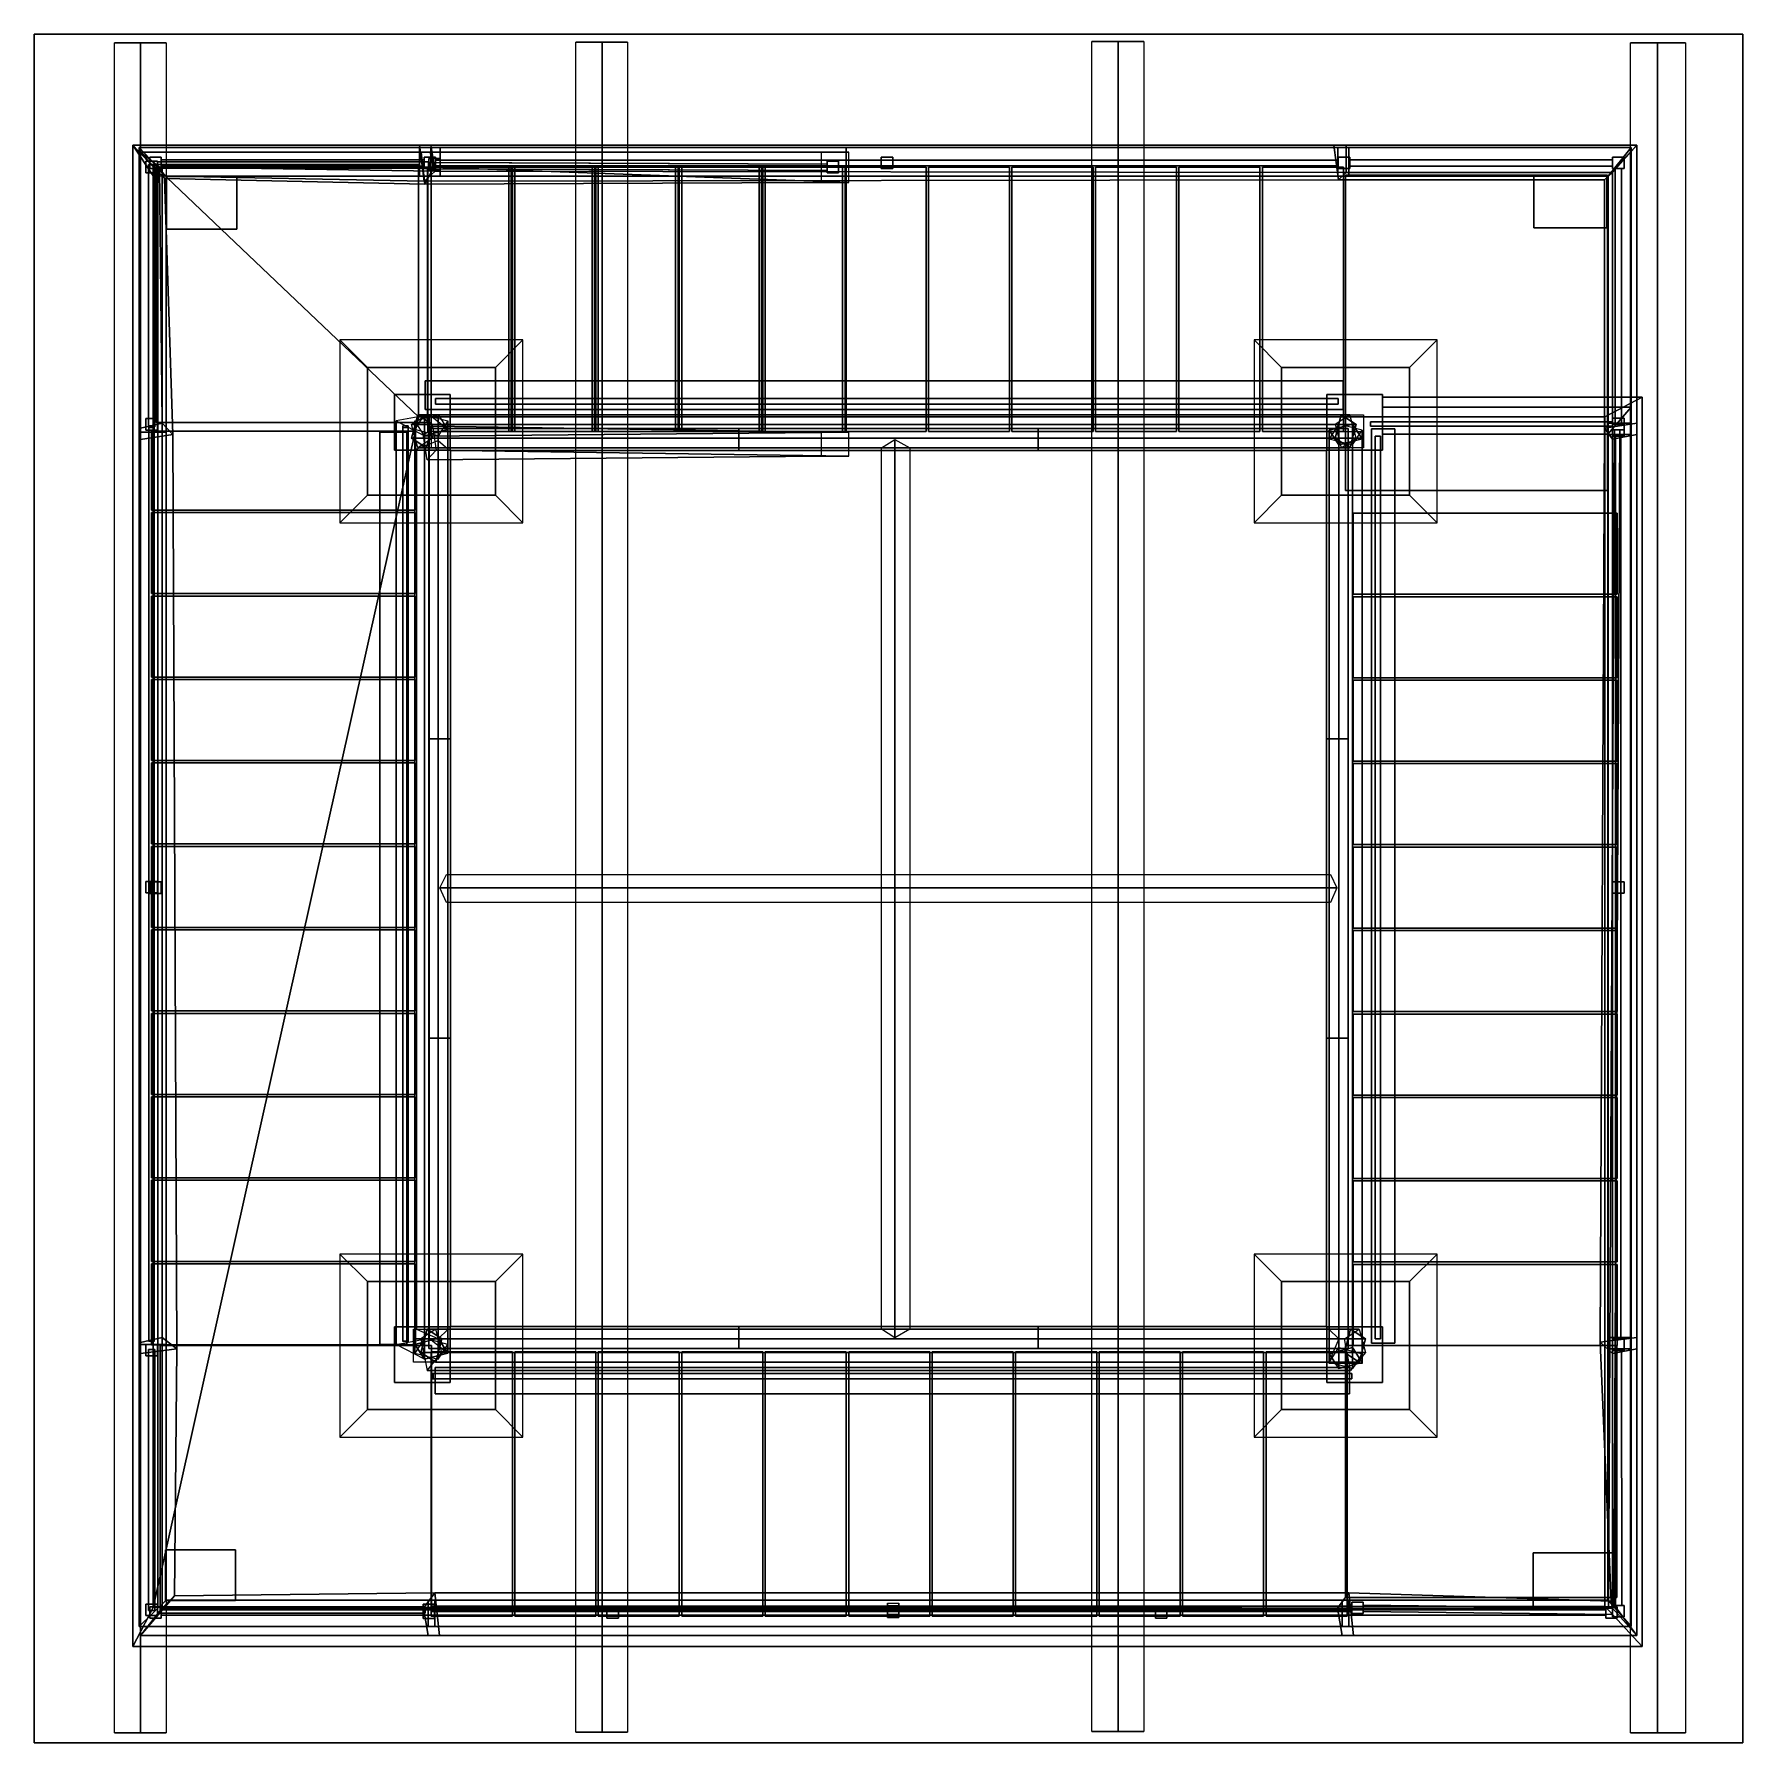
# Model space of a CAD drawing. Extents: x -2.11 to 2.11, y -2.11 to 2.11.
import ezdxf

# ---------------------------------------------------------------- set-up
doc = ezdxf.new("R2010")
doc.units = 0

msp = doc.modelspace()

# ---------------------------------------------------------------- linework, layer by layer
for points in [[(-2.1109, 2.1109, 8.2671), (2.1109, 2.1109, 8.2671), (2.1109, -2.111, 8.2671), (-2.1109, -2.111, 8.2671)], [(-2.1109, 2.1109, 8.3197), (-2.1109, 2.1109, 8.2671), (-2.1109, -2.111, 8.2671), (-2.1109, -2.111, 8.3197)], [(-2.1109, 2.1109, 8.2671), (-2.1109, 2.1109, 8.3197), (2.1109, 2.1109, 8.3197), (2.1109, 2.1109, 8.2671)], [(2.1109, 2.1109, 8.3197), (-2.1109, 2.1109, 8.3197), (-2.1109, -2.111, 8.3197), (2.1109, -2.111, 8.3197)], [(-1.9124, -2.0859, 8.2575), (-1.9124, 2.0894, 8.2575), (-1.8478, 2.0894, 8.2093), (-1.8478, -2.0859, 8.2093)], [(-1.8478, 2.0894, 8.2093), (-1.9124, 2.0894, 8.2575), (-1.7847, 2.0894, 8.2575)], [(-1.8478, -2.0859, 8.2093), (-1.8478, 2.0894, 8.2093), (-1.7847, 2.0894, 8.2575), (-1.7847, -2.0859, 8.2575)], [(-0.7723, -2.0845, 8.2635), (-0.7723, 2.0908, 8.2635), (-0.7076, 2.0908, 8.2152), (-0.7076, -2.0845, 8.2152)], [(-0.7076, 2.0908, 8.2152), (-0.7723, 2.0908, 8.2635), (-0.6445, 2.0908, 8.2635)], [(-0.7076, -2.0845, 8.2152), (-0.7076, 2.0908, 8.2152), (-0.6445, 2.0908, 8.2635), (-0.6445, -2.0845, 8.2635)], [(0.5674, 2.0926, 8.2219), (0.5027, 2.0926, 8.2701), (0.6305, 2.0926, 8.2701)], [(0.5027, -2.0827, 8.2701), (0.5027, 2.0926, 8.2701), (0.5674, 2.0926, 8.2219), (0.5674, -2.0827, 8.2219)], [(0.5674, -2.0827, 8.2219), (0.5674, 2.0926, 8.2219), (0.6305, 2.0926, 8.2701), (0.6305, -2.0827, 8.2701)], [(1.9002, 2.0894, 8.2156), (1.9002, -2.0859, 8.2156), (1.8336, -2.0859, 8.2575), (1.8336, 2.0894, 8.2575)], [(1.8336, 2.0894, 8.2575), (1.969, 2.0894, 8.2575), (1.9002, 2.0894, 8.2156)], [(1.969, 2.0894, 8.2575), (1.969, -2.0859, 8.2575), (1.9002, -2.0859, 8.2156), (1.9002, 2.0894, 8.2156)], [(2.1109, 2.1109, 8.2671), (2.1109, 2.1109, 8.3197), (2.1109, -2.111, 8.3197), (2.1109, -2.111, 8.2671)], [(-1.1312, 1.8369, 6.4598), (-1.8674, 1.8369, 6.4598), (-1.8171, 1.7829, 6.4799), (-1.1199, 1.772, 6.4758)], [(-1.1588, 1.8369, 6.4155), (-1.8674, 1.8369, 6.4115), (-1.8674, 1.8369, 6.4598), (-1.1312, 1.8369, 6.4598)], [(-1.1475, 1.7479, 6.4332), (-1.8171, 1.7606, 6.4568), (-1.8674, 1.8369, 6.4115), (-1.1588, 1.8369, 6.4155)], [(-1.8674, 1.8369, 6.4598), (-1.8674, -1.8728, 6.4598), (-1.8171, -1.7767, 6.4799), (-1.8171, 1.7829, 6.4799)], [(-1.8674, 1.8369, 6.4115), (-1.8674, -1.8728, 6.4115), (-1.8674, -1.8728, 6.4598), (-1.8674, 1.8369, 6.4598)], [(-1.8171, 1.7606, 6.4568), (-1.8171, -1.7767, 6.4568), (-1.8674, -1.8728, 6.4115), (-1.8674, 1.8369, 6.4115)], [(-1.1074, 1.8312, 1.8021), (-1.8513, 1.8312, 1.8021), (-1.7846, 1.7604, 1.8021), (-1.1074, 1.7604, 1.8021)], [(-1.1074, 1.8312, 1.7404), (-1.8513, 1.8312, 1.7378), (-1.8513, 1.8312, 1.8021), (-1.1074, 1.8312, 1.8021)], [(-1.1074, 1.7604, 1.7404), (-1.7846, 1.7604, 1.7378), (-1.8513, 1.8312, 1.7378), (-1.1074, 1.8312, 1.7404)], [(-1.8513, 1.8312, 1.8021), (-1.8513, 1.1276, 1.8021), (-1.7846, 1.1276, 1.8021), (-1.7846, 1.7604, 1.8021)], [(-1.8513, 1.8312, 1.7378), (-1.8513, 1.1276, 1.742), (-1.8513, 1.1276, 1.8021), (-1.8513, 1.8312, 1.8021)], [(-1.7846, 1.7604, 1.7378), (-1.7846, 1.1276, 1.742), (-1.8513, 1.1276, 1.742), (-1.8513, 1.8312, 1.7378)], [(-1.1312, 1.8312, 7.0367), (-1.8513, 1.8312, 7.0367), (-1.7846, 1.7604, 7.0367), (-1.1312, 1.7604, 7.0367)], [(-1.1588, 1.8312, 6.9723), (-1.8513, 1.8312, 6.9723), (-1.8513, 1.8312, 7.0367), (-1.1312, 1.8312, 7.0367)], [(-1.1588, 1.7604, 6.9723), (-1.7846, 1.7604, 6.9723), (-1.8513, 1.8312, 6.9723), (-1.1588, 1.8312, 6.9723)], [(-1.8513, 1.8312, 7.0367), (-1.8513, -1.8234, 7.0367), (-1.7846, -1.7585, 7.0367), (-1.7846, 1.7604, 7.0367)], [(-1.8513, 1.8312, 6.9723), (-1.8513, -1.8234, 6.9723), (-1.8513, -1.8234, 7.0367), (-1.8513, 1.8312, 7.0367)], [(-1.7846, 1.7604, 6.9723), (-1.7846, -1.7585, 6.9723), (-1.8513, -1.8234, 6.9723), (-1.8513, 1.8312, 6.9723)], [(-1.1328, 1.8195, 1.2243), (-1.8479, 1.8195, 1.2254), (-1.8012, 1.7824, 1.2454), (-1.1235, 1.7824, 1.2428)], [(-1.1551, 1.8195, 1.1796), (-1.8479, 1.8195, 1.177), (-1.8479, 1.8195, 1.2254), (-1.1328, 1.8195, 1.2243)], [(-1.1459, 1.7405, 1.1981), (-1.7888, 1.7546, 1.197), (-1.8479, 1.8195, 1.177), (-1.1551, 1.8195, 1.1796)], [(-1.8479, 1.8195, 1.2254), (-1.8479, 1.1375, 1.2236), (-1.7944, 1.1493, 1.2412), (-1.8012, 1.7824, 1.2454)], [(-1.8479, 1.8195, 1.177), (-1.8479, 1.1095, 1.1812), (-1.8479, 1.1375, 1.2236), (-1.8479, 1.8195, 1.2254)], [(-1.7888, 1.7546, 1.197), (-1.7685, 1.1213, 1.1988), (-1.8479, 1.1095, 1.1812), (-1.8479, 1.8195, 1.177)], [(1.1003, 1.8369, 5.1069), (-1.1588, 1.8369, 6.4155), (-1.1312, 1.8369, 6.4598), (1.1305, 1.8369, 5.1504)], [(1.1116, 1.751, 5.1237), (-1.1475, 1.7479, 6.4332), (-1.1588, 1.8369, 6.4155), (1.1003, 1.8369, 5.1069)], [(1.11, 1.8312, 5.6766), (-1.1588, 1.8312, 6.9723), (-1.1312, 1.8312, 7.0367), (1.1377, 1.8312, 5.728)], [(1.11, 1.7604, 5.6766), (-1.1588, 1.7604, 6.9723), (-1.1588, 1.8312, 6.9723), (1.11, 1.8312, 5.6766)], [(-0.1666, 1.8195, 0.6715), (-1.1551, 1.8195, 1.1796), (-1.1328, 1.8195, 1.2243), (-0.0979, 1.8195, 0.6715)], [(-0.1666, 1.7446, 0.6715), (-1.1459, 1.7405, 1.1981), (-1.1551, 1.8195, 1.1796), (-0.1666, 1.8195, 0.6715)], [(-0.0979, 1.8195, 0.6715), (-1.1328, 1.8195, 1.2243), (-1.1235, 1.7824, 1.2428), (-0.0979, 1.7446, 0.6715)], [(1.1305, 1.8369, 5.1504), (-1.1312, 1.8369, 6.4598), (-1.1199, 1.772, 6.4758), (1.1305, 1.7691, 5.1672)], [(1.1377, 1.8312, 5.728), (-1.1312, 1.8312, 7.0367), (-1.1312, 1.7604, 7.0367), (1.1377, 1.7604, 5.728)], [(-0.1044, 1.8312, 1.2131), (-1.1074, 1.8312, 1.8021), (-1.1074, 1.7604, 1.8021), (-0.1044, 1.7604, 1.2131)], [(-0.1044, 1.8312, 1.1499), (-1.1074, 1.8312, 1.7404), (-1.1074, 1.8312, 1.8021), (-0.1044, 1.8312, 1.2131)], [(-0.1044, 1.7604, 1.1499), (-1.1074, 1.7604, 1.7404), (-1.1074, 1.8312, 1.7404), (-0.1044, 1.8312, 1.1499)], [(-0.1044, 1.7604, 1.2131), (-0.1044, 1.7604, 1.1499), (-0.1044, 1.8312, 1.1499), (-0.1044, 1.8312, 1.2131)], [(1.8487, 1.8369, 5.1049), (1.1003, 1.8369, 5.1069), (1.1305, 1.8369, 5.1504), (1.8487, 1.8369, 5.1504)], [(1.7695, 1.751, 5.1237), (1.1116, 1.751, 5.1237), (1.1003, 1.8369, 5.1069), (1.8487, 1.8369, 5.1049)], [(1.8354, 1.8312, 5.6766), (1.11, 1.8312, 5.6766), (1.1377, 1.8312, 5.728), (1.8354, 1.8312, 5.728)], [(1.7781, 1.7604, 5.6766), (1.11, 1.7604, 5.6766), (1.11, 1.8312, 5.6766), (1.8354, 1.8312, 5.6766)], [(1.8487, 1.8369, 5.1504), (1.1305, 1.8369, 5.1504), (1.1305, 1.7691, 5.1672), (1.7891, 1.7691, 5.1713)], [(1.8354, 1.8312, 5.728), (1.1377, 1.8312, 5.728), (1.1377, 1.7604, 5.728), (1.7781, 1.7604, 5.728)], [(1.7695, 1.1377, 5.1246), (1.7695, 1.751, 5.1237), (1.8487, 1.8369, 5.1049), (1.8487, 1.1493, 5.1049)], [(1.8354, 1.1214, 5.728), (1.8354, 1.8312, 5.728), (1.7781, 1.7604, 5.728), (1.7781, 1.1214, 5.728)], [(1.7781, 1.1493, 5.6766), (1.7781, 1.7604, 5.6766), (1.8354, 1.8312, 5.6766), (1.8354, 1.1493, 5.6766)], [(1.8487, 1.1214, 5.1504), (1.8487, 1.8369, 5.1504), (1.7891, 1.7691, 5.1713), (1.7891, 1.1098, 5.1671)], [(1.8354, 1.1493, 5.6766), (1.8354, 1.8312, 5.6766), (1.8354, 1.8312, 5.728), (1.8354, 1.1214, 5.728)], [(1.8487, 1.1493, 5.1049), (1.8487, 1.8369, 5.1049), (1.8487, 1.8369, 5.1504), (1.8487, 1.1214, 5.1504)], [(-1.835, 1.7684, 1.2166), (-1.835, 1.7684, 1.7378), (-1.835, 1.7968, 1.7378), (-1.835, 1.7968, 1.2166)], [(-1.8066, 1.7968, 1.7378), (-1.8066, 1.7968, 1.2166), (-1.835, 1.7968, 1.2166), (-1.835, 1.7968, 1.7378)], [(-1.8287, 1.7891, 1.3103), (-1.8287, 1.1405, 1.3103), (-1.8287, 1.1405, 1.4515), (-1.8287, 1.7891, 1.4515)], [(-1.8287, 1.7891, 1.4515), (-1.8287, 1.1405, 1.4515), (-1.813, 1.1405, 1.4515), (-1.813, 1.7891, 1.4515)], [(-1.8287, 1.1405, 1.3103), (-1.8287, 1.7891, 1.3103), (-1.813, 1.7891, 1.3103), (-1.813, 1.1405, 1.3103)], [(-1.8287, 1.1405, 1.4877), (-1.8287, 1.7891, 1.4877), (-1.813, 1.7891, 1.4877), (-1.813, 1.1405, 1.4877)], [(-1.8287, 1.7891, 1.629), (-1.8287, 1.1405, 1.629), (-1.813, 1.1405, 1.629), (-1.813, 1.7891, 1.629)], [(-1.8287, 1.7891, 1.4877), (-1.8287, 1.1405, 1.4877), (-1.8287, 1.1405, 1.629), (-1.8287, 1.7891, 1.629)], [(-1.8253, 1.7787, 6.4747), (-1.8253, 1.7787, 7.0103), (-1.8253, 1.8071, 7.0103), (-1.8253, 1.8071, 6.4653)], [(-1.7969, 1.8071, 7.0103), (-1.7969, 1.8071, 6.464), (-1.8253, 1.8071, 6.4653), (-1.8253, 1.8071, 7.0103)], [(-1.7969, 1.7787, 6.4763), (-1.7969, 1.7787, 7.0103), (-1.8253, 1.7787, 7.0103), (-1.8253, 1.7787, 6.4747)], [(-1.8171, -1.7767, 6.4449), (-1.8171, -1.7767, 6.5051), (-1.8171, 1.7892, 6.5051), (-1.8171, 1.7892, 6.4449)], [(-1.8171, 1.7892, 6.4449), (-1.8171, 1.7892, 6.5051), (-1.1615, 1.7892, 6.5051), (-1.1615, 1.7892, 6.4449)], [(-1.1615, 1.7892, 6.4449), (-1.1615, 1.1656, 6.4449), (-1.8171, 1.7892, 6.4449)], [(-1.1615, 1.1656, 6.5051), (-1.1615, 1.7892, 6.5051), (-1.8171, 1.7892, 6.5051)], [(-1.8171, 1.7892, 6.4449), (-1.1615, 1.1656, 6.4449), (-1.8171, -1.7767, 6.4449)], [(-1.8171, 1.7892, 6.5051), (-1.8171, -1.7767, 6.5051), (-1.1615, 1.1656, 6.5051)], [(-1.1475, 1.7479, 6.4332), (-1.1199, 1.772, 6.4758), (-1.8171, 1.7829, 6.4799), (-1.8171, 1.7606, 6.4568)], [(-1.8051, 1.7787, 6.7456), (-1.8051, -1.7748, 6.7456), (-1.817, -1.7748, 6.7456), (-1.817, 1.7787, 6.7456)], [(-1.817, 1.7787, 6.7456), (-1.817, -1.7748, 6.7456), (-1.817, -1.7748, 6.8845), (-1.817, 1.7787, 6.8845)], [(-1.8051, -1.7748, 6.8845), (-1.8051, 1.7787, 6.8845), (-1.817, 1.7787, 6.8845), (-1.817, -1.7748, 6.8845)], [(-1.8051, 1.7787, 6.5706), (-1.8051, -1.7748, 6.5706), (-1.817, -1.7748, 6.5706), (-1.817, 1.7787, 6.5706)], [(-1.817, 1.7787, 6.5706), (-1.817, -1.7748, 6.5706), (-1.817, -1.7748, 6.7095), (-1.817, 1.7787, 6.7095)], [(-1.8051, -1.7748, 6.7095), (-1.8051, 1.7787, 6.7095), (-1.817, 1.7787, 6.7095), (-1.817, -1.7748, 6.7095)], [(-1.813, 1.7891, 1.4515), (-1.813, 1.1405, 1.4515), (-1.813, 1.1405, 1.3103), (-1.813, 1.7891, 1.3103)], [(-1.813, 1.7891, 1.629), (-1.813, 1.1405, 1.629), (-1.813, 1.1405, 1.4877), (-1.813, 1.7891, 1.4877)], [(-1.1393, 1.7818, 1.1793), (-1.1393, 1.1517, 1.1793), (-1.8099, 1.1517, 1.1793), (-1.8099, 1.7818, 1.1793)], [(-1.8099, 1.1517, 1.1793), (-1.7944, 1.1517, 1.236), (-1.7944, 1.7818, 1.236), (-1.8099, 1.7818, 1.1793)], [(-1.8099, 1.7818, 1.1793), (-1.7944, 1.7818, 1.236), (-1.1393, 1.7818, 1.236), (-1.1393, 1.7818, 1.1793)], [(-1.8066, 1.7968, 1.2166), (-1.8066, 1.7968, 1.7378), (-1.8066, 1.7684, 1.7378), (-1.8066, 1.7684, 1.2166)], [(-1.8066, 1.7801, 1.4768), (-1.1364, 1.7801, 1.4768), (-1.1364, 1.7958, 1.4768), (-1.8066, 1.7958, 1.4768)], [(-1.8066, 1.7958, 1.4768), (-1.1364, 1.7958, 1.4768), (-1.1364, 1.7958, 1.3356), (-1.8066, 1.7958, 1.3356)], [(-1.1364, 1.7801, 1.3356), (-1.8066, 1.7801, 1.3356), (-1.8066, 1.7958, 1.3356), (-1.1364, 1.7958, 1.3356)], [(-1.1364, 1.7801, 1.513), (-1.8066, 1.7801, 1.513), (-1.8066, 1.7958, 1.513), (-1.1364, 1.7958, 1.513)], [(-1.8066, 1.7958, 1.6543), (-1.1364, 1.7958, 1.6543), (-1.1364, 1.7958, 1.513), (-1.8066, 1.7958, 1.513)], [(-1.8066, 1.7801, 1.6543), (-1.1364, 1.7801, 1.6543), (-1.1364, 1.7958, 1.6543), (-1.8066, 1.7958, 1.6543)], [(-1.8066, 1.7801, 1.3356), (-1.1364, 1.7801, 1.3356), (-1.1364, 1.7801, 1.4768), (-1.8066, 1.7801, 1.4768)], [(-1.8066, 1.7801, 1.513), (-1.1364, 1.7801, 1.513), (-1.1364, 1.7801, 1.6543), (-1.8066, 1.7801, 1.6543)], [(-1.8051, 1.7787, 6.8845), (-1.8051, -1.7748, 6.8845), (-1.8051, -1.7748, 6.7456), (-1.8051, 1.7787, 6.7456)], [(-1.8051, 1.7787, 6.7095), (-1.8051, -1.7748, 6.7095), (-1.8051, -1.7748, 6.5706), (-1.8051, 1.7787, 6.5706)], [(-1.1235, 1.7824, 1.2428), (-1.8012, 1.7824, 1.2454), (-1.7888, 1.7546, 1.197), (-1.1459, 1.7405, 1.1981)], [(-1.8012, 1.7824, 1.2454), (-1.7944, 1.1493, 1.2412), (-1.7685, 1.1213, 1.1988), (-1.7888, 1.7546, 1.197)], [(-1.7969, 1.8071, 6.464), (-1.7969, 1.8071, 7.0103), (-1.7969, 1.7787, 7.0103), (-1.7969, 1.7787, 6.4763)], [(-1.7969, 1.785, 6.7113), (-1.1476, 1.785, 6.7113), (-1.1476, 1.8007, 6.7113), (-1.7969, 1.8007, 6.7113)], [(-1.7969, 1.8007, 6.7113), (-1.1476, 1.8007, 6.7113), (-1.1476, 1.8007, 6.57), (-1.7969, 1.8007, 6.57)], [(-1.1476, 1.785, 6.57), (-1.7969, 1.785, 6.57), (-1.7969, 1.8007, 6.57), (-1.1476, 1.8007, 6.57)], [(-1.1476, 1.785, 6.7475), (-1.7969, 1.785, 6.7475), (-1.7969, 1.8007, 6.7475), (-1.1476, 1.8007, 6.7475)], [(-1.7969, 1.8007, 6.8887), (-1.1476, 1.8007, 6.8887), (-1.1476, 1.8007, 6.7475), (-1.7969, 1.8007, 6.7475)], [(-1.7969, 1.785, 6.8887), (-1.1476, 1.785, 6.8887), (-1.1476, 1.8007, 6.8887), (-1.7969, 1.8007, 6.8887)], [(-1.7969, 1.785, 6.57), (-1.1476, 1.785, 6.57), (-1.1476, 1.785, 6.7113), (-1.7969, 1.785, 6.7113)], [(-1.7969, 1.785, 6.7475), (-1.1476, 1.785, 6.7475), (-1.1476, 1.785, 6.8887), (-1.7969, 1.785, 6.8887)], [(-1.1393, 1.1517, 1.236), (-1.1393, 1.7818, 1.236), (-1.7944, 1.7818, 1.236), (-1.7944, 1.1517, 1.236)], [(-1.1615, 1.7892, 6.4449), (-1.1615, 1.7892, 6.5051), (-1.1615, 1.1656, 6.5051), (-1.1615, 1.1656, 6.4449)], [(-1.1476, 1.7787, 6.4516), (-1.1476, 1.7787, 7.0103), (-1.1476, 1.8071, 7.0103), (-1.1476, 1.8071, 6.4516)], [(-1.1192, 1.8071, 7.0103), (-1.1192, 1.8071, 6.4516), (-1.1476, 1.8071, 6.4516), (-1.1476, 1.8071, 7.0103)], [(-1.1192, 1.7787, 6.4516), (-1.1192, 1.7787, 7.0103), (-1.1476, 1.7787, 7.0103), (-1.1476, 1.7787, 6.4516)], [(-0.0979, 1.7446, 0.6715), (-1.1235, 1.7824, 1.2428), (-1.1459, 1.7405, 1.1981), (-0.1666, 1.7446, 0.6715)], [(-1.1393, 1.7818, 1.1793), (-1.1393, 1.7818, 1.236), (-1.1393, 1.1517, 1.236), (-1.1393, 1.1517, 1.1793)], [(-1.1386, 1.1295, 6.3999), (-1.1386, 1.782, 6.3999), (-0.9384, 1.782, 6.3999), (-0.9384, 1.1295, 6.3999)], [(-1.1386, 1.1295, 6.3999), (-1.1386, 1.1295, 6.4494), (-1.1386, 1.782, 6.4494), (-1.1386, 1.782, 6.3999)], [(-1.1386, 1.782, 6.4494), (-1.1386, 1.1295, 6.4494), (-0.9384, 1.1295, 6.4494), (-0.9384, 1.782, 6.4494)], [(-1.1386, 1.782, 6.3999), (-1.1386, 1.782, 6.4494), (-0.9384, 1.782, 6.4494), (-0.9384, 1.782, 6.3999)], [(-1.1358, 1.7752, 1.2166), (-1.1358, 1.7752, 1.7404), (-1.1358, 1.8036, 1.7404), (-1.1358, 1.8036, 1.2166)], [(-1.1074, 1.8036, 1.7404), (-1.1074, 1.8036, 1.2166), (-1.1358, 1.8036, 1.2166), (-1.1358, 1.8036, 1.7404)], [(-1.1074, 1.7752, 1.2166), (-1.1074, 1.7752, 1.7404), (-1.1358, 1.7752, 1.7404), (-1.1358, 1.7752, 1.2166)], [(-1.1332, 1.7782, 1.5594), (-0.1519, 1.7737, 0.9824), (-0.1519, 1.7894, 0.9824), (-1.1332, 1.7939, 1.5594)], [(-1.1332, 1.7939, 1.5594), (-0.1519, 1.7894, 0.9824), (-0.1519, 1.7894, 0.8286), (-1.1258, 1.7939, 1.4027)], [(-1.1258, 1.7782, 1.4027), (-0.1519, 1.7737, 0.8286), (-0.1519, 1.7737, 0.9824), (-1.1332, 1.7782, 1.5594)], [(-0.9294, 1.7819, 1.1298), (-0.9294, 1.1295, 1.1298), (-1.1296, 1.1295, 1.1298), (-1.1296, 1.7819, 1.1298)], [(-1.1296, 1.1295, 1.1298), (-1.1296, 1.1295, 1.1793), (-1.1296, 1.7819, 1.1793), (-1.1296, 1.7819, 1.1298)], [(-1.1296, 1.7819, 1.1298), (-1.1296, 1.7819, 1.1793), (-0.9294, 1.7819, 1.1793), (-0.9294, 1.7819, 1.1298)], [(-0.9294, 1.1295, 1.1793), (-0.9294, 1.7819, 1.1793), (-1.1296, 1.7819, 1.1793), (-1.1296, 1.1295, 1.1793)], [(-0.1519, 1.7737, 0.8286), (-1.1258, 1.7782, 1.4027), (-1.1258, 1.7939, 1.4027), (-0.1519, 1.7894, 0.8286)], [(-1.1192, 1.8071, 6.4516), (-1.1192, 1.8071, 7.0103), (-1.1192, 1.7787, 7.0103), (-1.1192, 1.7787, 6.4516)], [(-1.1192, 1.7999, 6.8836), (1.1114, 1.7999, 5.5689), (1.1114, 1.7999, 5.4279), (-1.1192, 1.7999, 6.7406)], [(-1.1192, 1.7999, 6.7406), (1.1114, 1.7999, 5.4279), (1.1114, 1.7858, 5.4279), (-1.1192, 1.7858, 6.7406)], [(1.1114, 1.7999, 5.5689), (-1.1192, 1.7999, 6.8836), (-1.1192, 1.7858, 6.8836), (1.1114, 1.7858, 5.5689)], [(-1.1192, 1.7999, 6.6967), (1.1114, 1.7999, 5.3819), (1.1114, 1.7999, 5.2409), (-1.1192, 1.7999, 6.5537)], [(-1.1192, 1.7999, 6.5537), (1.1114, 1.7999, 5.2409), (1.1114, 1.7858, 5.2409), (-1.1192, 1.7858, 6.5537)], [(1.1114, 1.7999, 5.3819), (-1.1192, 1.7999, 6.6967), (-1.1192, 1.7858, 6.6967), (1.1114, 1.7858, 5.3819)], [(-1.1192, 1.7858, 6.7406), (1.1114, 1.7858, 5.4279), (1.1114, 1.7858, 5.5689), (-1.1192, 1.7858, 6.8836)], [(-1.1192, 1.7858, 6.5537), (1.1114, 1.7858, 5.2409), (1.1114, 1.7858, 5.3819), (-1.1192, 1.7858, 6.6967)], [(-1.1074, 1.8036, 1.2166), (-1.1074, 1.8036, 1.7404), (-1.1074, 1.7752, 1.7404), (-1.1074, 1.7752, 1.2166)], [(-0.9384, 1.782, 6.3999), (-0.9384, 1.782, 6.4494), (-0.9384, 1.1295, 6.4494), (-0.9384, 1.1295, 6.3999)], [(-0.9324, 1.1295, 6.2762), (-0.9324, 1.782, 6.2762), (-0.7321, 1.782, 6.2762), (-0.7321, 1.1295, 6.2762)], [(-0.9324, 1.1295, 6.2762), (-0.9324, 1.1295, 6.3257), (-0.9324, 1.782, 6.3257), (-0.9324, 1.782, 6.2762)], [(-0.9324, 1.782, 6.3257), (-0.9324, 1.1295, 6.3257), (-0.7321, 1.1295, 6.3257), (-0.7321, 1.782, 6.3257)], [(-0.9324, 1.782, 6.2762), (-0.9324, 1.782, 6.3257), (-0.7321, 1.782, 6.3257), (-0.7321, 1.782, 6.2762)], [(-0.9294, 1.7819, 1.1298), (-0.9294, 1.7819, 1.1793), (-0.9294, 1.1295, 1.1793), (-0.9294, 1.1295, 1.1298)], [(-0.7231, 1.7819, 1.016), (-0.7231, 1.1295, 1.016), (-0.9234, 1.1295, 1.016), (-0.9234, 1.7819, 1.016)], [(-0.9234, 1.1295, 1.016), (-0.9234, 1.1295, 1.0655), (-0.9234, 1.7819, 1.0655), (-0.9234, 1.7819, 1.016)], [(-0.9234, 1.7819, 1.016), (-0.9234, 1.7819, 1.0655), (-0.7231, 1.7819, 1.0655), (-0.7231, 1.7819, 1.016)], [(-0.7231, 1.1295, 1.0655), (-0.7231, 1.7819, 1.0655), (-0.9234, 1.7819, 1.0655), (-0.9234, 1.1295, 1.0655)], [(-0.7321, 1.782, 6.2762), (-0.7321, 1.782, 6.3257), (-0.7321, 1.1295, 6.3257), (-0.7321, 1.1295, 6.2762)], [(-0.7261, 1.1295, 6.1525), (-0.7261, 1.782, 6.1525), (-0.5259, 1.782, 6.1525), (-0.5259, 1.1295, 6.1525)], [(-0.7261, 1.1295, 6.1525), (-0.7261, 1.1295, 6.202), (-0.7261, 1.782, 6.202), (-0.7261, 1.782, 6.1525)], [(-0.7261, 1.782, 6.202), (-0.7261, 1.1295, 6.202), (-0.5259, 1.1295, 6.202), (-0.5259, 1.782, 6.202)], [(-0.7261, 1.782, 6.1525), (-0.7261, 1.782, 6.202), (-0.5259, 1.782, 6.202), (-0.5259, 1.782, 6.1525)], [(-0.7231, 1.7819, 1.016), (-0.7231, 1.7819, 1.0655), (-0.7231, 1.1295, 1.0655), (-0.7231, 1.1295, 1.016)], [(-0.5169, 1.7819, 0.9022), (-0.5169, 1.1295, 0.9022), (-0.7171, 1.1295, 0.9022), (-0.7171, 1.7819, 0.9022)], [(-0.7171, 1.1295, 0.9022), (-0.7171, 1.1295, 0.9517), (-0.7171, 1.7819, 0.9517), (-0.7171, 1.7819, 0.9022)], [(-0.7171, 1.7819, 0.9022), (-0.7171, 1.7819, 0.9517), (-0.5169, 1.7819, 0.9517), (-0.5169, 1.7819, 0.9022)], [(-0.5169, 1.1295, 0.9517), (-0.5169, 1.7819, 0.9517), (-0.7171, 1.7819, 0.9517), (-0.7171, 1.1295, 0.9517)], [(-0.5259, 1.782, 6.1525), (-0.5259, 1.782, 6.202), (-0.5259, 1.1295, 6.202), (-0.5259, 1.1295, 6.1525)], [(-0.5199, 1.1295, 6.0288), (-0.5199, 1.782, 6.0288), (-0.3196, 1.782, 6.0288), (-0.3196, 1.1295, 6.0288)], [(-0.5199, 1.1295, 6.0288), (-0.5199, 1.1295, 6.0783), (-0.5199, 1.782, 6.0783), (-0.5199, 1.782, 6.0288)], [(-0.5199, 1.782, 6.0783), (-0.5199, 1.1295, 6.0783), (-0.3196, 1.1295, 6.0783), (-0.3196, 1.782, 6.0783)], [(-0.5199, 1.782, 6.0288), (-0.5199, 1.782, 6.0783), (-0.3196, 1.782, 6.0783), (-0.3196, 1.782, 6.0288)], [(-0.5169, 1.7819, 0.9022), (-0.5169, 1.7819, 0.9517), (-0.5169, 1.1295, 0.9517), (-0.5169, 1.1295, 0.9022)], [(-0.3106, 1.7819, 0.7884), (-0.3106, 1.1295, 0.7884), (-0.5109, 1.1295, 0.7884), (-0.5109, 1.7819, 0.7884)], [(-0.5109, 1.1295, 0.7884), (-0.5109, 1.1295, 0.8379), (-0.5109, 1.7819, 0.8379), (-0.5109, 1.7819, 0.7884)], [(-0.5109, 1.7819, 0.7884), (-0.5109, 1.7819, 0.8379), (-0.3106, 1.7819, 0.8379), (-0.3106, 1.7819, 0.7884)], [(-0.3106, 1.1295, 0.8379), (-0.3106, 1.7819, 0.8379), (-0.5109, 1.7819, 0.8379), (-0.5109, 1.1295, 0.8379)], [(-0.3196, 1.782, 6.0288), (-0.3196, 1.782, 6.0783), (-0.3196, 1.1295, 6.0783), (-0.3196, 1.1295, 6.0288)], [(-0.3136, 1.1295, 5.9051), (-0.3136, 1.782, 5.9051), (-0.1134, 1.782, 5.9051), (-0.1134, 1.1295, 5.9051)], [(-0.3136, 1.1295, 5.9051), (-0.3136, 1.1295, 5.9546), (-0.3136, 1.782, 5.9546), (-0.3136, 1.782, 5.9051)], [(-0.3136, 1.782, 5.9546), (-0.3136, 1.1295, 5.9546), (-0.1134, 1.1295, 5.9546), (-0.1134, 1.782, 5.9546)], [(-0.3136, 1.782, 5.9051), (-0.3136, 1.782, 5.9546), (-0.1134, 1.782, 5.9546), (-0.1134, 1.782, 5.9051)], [(-0.3106, 1.7819, 0.7884), (-0.3106, 1.7819, 0.8379), (-0.3106, 1.1295, 0.8379), (-0.3106, 1.1295, 0.7884)], [(-0.3046, 1.1295, 0.6715), (-0.3046, 1.1295, 0.7241), (-0.3046, 1.7819, 0.7241), (-0.3046, 1.7819, 0.6715)], [(-0.3046, 1.7819, 0.6715), (-0.3046, 1.7819, 0.7241), (-0.1044, 1.7819, 0.7241), (-0.1044, 1.7819, 0.6715)], [(-0.1044, 1.1295, 0.7241), (-0.1044, 1.7819, 0.7241), (-0.3046, 1.7819, 0.7241), (-0.3046, 1.1295, 0.7241)], [(-0.1519, 1.7684, 0.6715), (-0.1519, 1.7684, 1.1788), (-0.1519, 1.7968, 1.1779), (-0.1519, 1.7968, 0.6715)], [(-0.1235, 1.7968, 1.1617), (-0.1235, 1.7968, 0.6715), (-0.1519, 1.7968, 0.6715), (-0.1519, 1.7968, 1.1779)], [(-0.1235, 1.7968, 0.6715), (-0.1235, 1.7968, 1.1617), (-0.1235, 1.7684, 1.1617), (-0.1235, 1.7684, 0.6715)], [(-0.1134, 1.782, 5.9051), (-0.1134, 1.782, 5.9546), (-0.1134, 1.1295, 5.9546), (-0.1134, 1.1295, 5.9051)], [(-0.1074, 1.1295, 5.7814), (-0.1074, 1.782, 5.7814), (0.0929, 1.782, 5.7814), (0.0929, 1.1295, 5.7814)], [(-0.1074, 1.1295, 5.7814), (-0.1074, 1.1295, 5.8309), (-0.1074, 1.782, 5.8309), (-0.1074, 1.782, 5.7814)], [(-0.1074, 1.782, 5.8309), (-0.1074, 1.1295, 5.8309), (0.0929, 1.1295, 5.8309), (0.0929, 1.782, 5.8309)], [(-0.1074, 1.782, 5.7814), (-0.1074, 1.782, 5.8309), (0.0929, 1.782, 5.8309), (0.0929, 1.782, 5.7814)], [(-0.1044, 1.7819, 0.6715), (-0.1044, 1.7819, 0.7241), (-0.1044, 1.1295, 0.7241), (-0.1044, 1.1295, 0.6715)], [(-0.0181, 1.7787, 5.8059), (-0.0181, 1.7787, 6.356), (-0.0181, 1.8071, 6.356), (-0.0181, 1.8071, 5.8059)], [(0.0103, 1.8071, 6.356), (0.0103, 1.8071, 5.8059), (-0.0181, 1.8071, 5.8059), (-0.0181, 1.8071, 6.356)], [(0.0103, 1.7787, 5.8059), (0.0103, 1.7787, 6.356), (-0.0181, 1.7787, 6.356), (-0.0181, 1.7787, 5.8059)], [(0.0103, 1.8071, 5.8059), (0.0103, 1.8071, 6.356), (0.0103, 1.7787, 6.356), (0.0103, 1.7787, 5.8059)], [(0.0929, 1.782, 5.7814), (0.0929, 1.782, 5.8309), (0.0929, 1.1295, 5.8309), (0.0929, 1.1295, 5.7814)], [(0.0989, 1.1295, 5.6577), (0.0989, 1.782, 5.6577), (0.2991, 1.782, 5.6577), (0.2991, 1.1295, 5.6577)], [(0.0989, 1.1295, 5.6577), (0.0989, 1.1295, 5.7072), (0.0989, 1.782, 5.7072), (0.0989, 1.782, 5.6577)], [(0.0989, 1.782, 5.7072), (0.0989, 1.1295, 5.7072), (0.2991, 1.1295, 5.7072), (0.2991, 1.782, 5.7072)], [(0.0989, 1.782, 5.6577), (0.0989, 1.782, 5.7072), (0.2991, 1.782, 5.7072), (0.2991, 1.782, 5.6577)], [(0.2991, 1.782, 5.6577), (0.2991, 1.782, 5.7072), (0.2991, 1.1295, 5.7072), (0.2991, 1.1295, 5.6577)], [(0.3051, 1.1295, 5.534), (0.3051, 1.782, 5.534), (0.5054, 1.782, 5.534), (0.5054, 1.1295, 5.534)], [(0.3051, 1.1295, 5.534), (0.3051, 1.1295, 5.5835), (0.3051, 1.782, 5.5835), (0.3051, 1.782, 5.534)], [(0.3051, 1.782, 5.5835), (0.3051, 1.1295, 5.5835), (0.5054, 1.1295, 5.5835), (0.5054, 1.782, 5.5835)], [(0.3051, 1.782, 5.534), (0.3051, 1.782, 5.5835), (0.5054, 1.782, 5.5835), (0.5054, 1.782, 5.534)], [(0.5054, 1.782, 5.534), (0.5054, 1.782, 5.5835), (0.5054, 1.1295, 5.5835), (0.5054, 1.1295, 5.534)], [(0.5114, 1.1295, 5.4103), (0.5114, 1.782, 5.4103), (0.7116, 1.782, 5.4103), (0.7116, 1.1295, 5.4103)], [(0.5114, 1.1295, 5.4103), (0.5114, 1.1295, 5.4598), (0.5114, 1.782, 5.4598), (0.5114, 1.782, 5.4103)], [(0.5114, 1.782, 5.4598), (0.5114, 1.1295, 5.4598), (0.7116, 1.1295, 5.4598), (0.7116, 1.782, 5.4598)], [(0.5114, 1.782, 5.4103), (0.5114, 1.782, 5.4598), (0.7116, 1.782, 5.4598), (0.7116, 1.782, 5.4103)], [(0.7116, 1.782, 5.4103), (0.7116, 1.782, 5.4598), (0.7116, 1.1295, 5.4598), (0.7116, 1.1295, 5.4103)], [(0.7176, 1.1295, 5.2866), (0.7176, 1.782, 5.2866), (0.9178, 1.782, 5.2866), (0.9178, 1.1295, 5.2866)], [(0.7176, 1.1295, 5.2866), (0.7176, 1.1295, 5.3361), (0.7176, 1.782, 5.3361), (0.7176, 1.782, 5.2866)], [(0.7176, 1.782, 5.3361), (0.7176, 1.1295, 5.3361), (0.9178, 1.1295, 5.3361), (0.9178, 1.782, 5.3361)], [(0.7176, 1.782, 5.2866), (0.7176, 1.782, 5.3361), (0.9178, 1.782, 5.3361), (0.9178, 1.782, 5.2866)], [(0.9178, 1.782, 5.2866), (0.9178, 1.782, 5.3361), (0.9178, 1.1295, 5.3361), (0.9178, 1.1295, 5.2866)], [(0.9239, 1.1295, 5.1629), (0.9239, 1.782, 5.1629), (1.1241, 1.782, 5.1629), (1.1241, 1.1295, 5.1629)], [(0.9239, 1.1295, 5.1629), (0.9239, 1.1295, 5.2124), (0.9239, 1.782, 5.2124), (0.9239, 1.782, 5.1629)], [(0.9239, 1.782, 5.2124), (0.9239, 1.1295, 5.2124), (1.1241, 1.1295, 5.2124), (1.1241, 1.782, 5.2124)], [(0.9239, 1.782, 5.1629), (0.9239, 1.782, 5.2124), (1.1241, 1.782, 5.2124), (1.1241, 1.782, 5.1629)], [(1.1114, 1.7787, 5.1656), (1.1114, 1.7787, 5.7017), (1.1114, 1.8071, 5.7017), (1.1114, 1.8071, 5.1656)], [(1.1398, 1.8071, 5.7017), (1.1398, 1.8071, 5.1528), (1.1114, 1.8071, 5.1656), (1.1114, 1.8071, 5.7017)], [(1.1398, 1.7787, 5.1595), (1.1398, 1.7787, 5.7017), (1.1114, 1.7787, 5.7017), (1.1114, 1.7787, 5.1656)], [(1.1241, 1.782, 5.1629), (1.1241, 1.782, 5.2124), (1.1241, 1.1295, 5.2124), (1.1241, 1.1295, 5.1629)], [(1.1398, 1.8071, 5.1528), (1.1398, 1.8071, 5.7017), (1.1398, 1.7787, 5.7017), (1.1398, 1.7787, 5.1595)], [(1.1398, 1.785, 5.4026), (1.7891, 1.785, 5.4026), (1.7891, 1.8007, 5.4026), (1.1398, 1.8007, 5.4026)], [(1.1398, 1.8007, 5.4026), (1.7891, 1.8007, 5.4026), (1.7891, 1.8007, 5.2614), (1.1398, 1.8007, 5.2614)], [(1.7891, 1.785, 5.2614), (1.1398, 1.785, 5.2614), (1.1398, 1.8007, 5.2614), (1.7891, 1.8007, 5.2614)], [(1.7891, 1.785, 5.4389), (1.1398, 1.785, 5.4389), (1.1398, 1.8007, 5.4389), (1.7891, 1.8007, 5.4389)], [(1.1398, 1.8007, 5.5801), (1.7891, 1.8007, 5.5801), (1.7891, 1.8007, 5.4389), (1.1398, 1.8007, 5.4389)], [(1.1398, 1.785, 5.5801), (1.7891, 1.785, 5.5801), (1.7891, 1.8007, 5.5801), (1.1398, 1.8007, 5.5801)], [(1.1398, 1.785, 5.2614), (1.7891, 1.785, 5.2614), (1.7891, 1.785, 5.4026), (1.1398, 1.785, 5.4026)], [(1.1398, 1.785, 5.4389), (1.7891, 1.785, 5.4389), (1.7891, 1.785, 5.5801), (1.1398, 1.785, 5.5801)], [(1.7891, 1.7787, 5.1536), (1.7891, 1.7787, 5.7017), (1.7891, 1.8071, 5.7017), (1.7891, 1.8071, 5.1536)], [(1.8175, 1.8071, 5.7017), (1.8175, 1.8071, 5.1536), (1.7891, 1.8071, 5.1536), (1.7891, 1.8071, 5.7017)], [(1.8175, 1.7787, 5.1536), (1.8175, 1.7787, 5.7017), (1.7891, 1.7787, 5.7017), (1.7891, 1.7787, 5.1536)], [(1.7954, 1.7787, 5.2614), (1.7954, 1.1461, 5.2614), (1.7954, 1.1461, 5.4026), (1.7954, 1.7787, 5.4026)], [(1.7954, 1.7787, 5.4026), (1.7954, 1.1461, 5.4026), (1.8112, 1.1461, 5.4026), (1.8112, 1.7787, 5.4026)], [(1.7954, 1.1461, 5.2614), (1.7954, 1.7787, 5.2614), (1.8112, 1.7787, 5.2614), (1.8112, 1.1461, 5.2614)], [(1.7954, 1.1461, 5.4389), (1.7954, 1.7787, 5.4389), (1.8112, 1.7787, 5.4389), (1.8112, 1.1461, 5.4389)], [(1.7954, 1.7787, 5.5801), (1.7954, 1.1461, 5.5801), (1.8112, 1.1461, 5.5801), (1.8112, 1.7787, 5.5801)], [(1.7954, 1.7787, 5.4389), (1.7954, 1.1461, 5.4389), (1.7954, 1.1461, 5.5801), (1.7954, 1.7787, 5.5801)], [(1.8112, 1.7787, 5.4026), (1.8112, 1.1461, 5.4026), (1.8112, 1.1461, 5.2614), (1.8112, 1.7787, 5.2614)], [(1.8112, 1.7787, 5.5801), (1.8112, 1.1461, 5.5801), (1.8112, 1.1461, 5.4389), (1.8112, 1.7787, 5.4389)], [(1.8175, 1.8071, 5.1536), (1.8175, 1.8071, 5.7017), (1.8175, 1.7787, 5.7017), (1.8175, 1.7787, 5.1536)], [(-1.8066, 1.7684, 1.2166), (-1.8066, 1.7684, 1.7378), (-1.835, 1.7684, 1.7378), (-1.835, 1.7684, 1.2166)], [(-1.1074, 1.7604, 1.8021), (-1.7846, 1.7604, 1.8021), (-1.7846, 1.7604, 1.7378), (-1.1074, 1.7604, 1.7404)], [(-1.7846, 1.7604, 1.8021), (-1.7846, 1.1276, 1.8021), (-1.7846, 1.1276, 1.742), (-1.7846, 1.7604, 1.7378)], [(-1.1312, 1.7604, 7.0367), (-1.7846, 1.7604, 7.0367), (-1.7846, 1.7604, 6.9723), (-1.1588, 1.7604, 6.9723)], [(-1.7846, 1.7604, 7.0367), (-1.7846, -1.7585, 7.0367), (-1.7846, -1.7585, 6.9723), (-1.7846, 1.7604, 6.9723)], [(-1.6099, 1.7593, 8.2671), (-1.6099, 1.7593, 0.6715), (-1.7837, 1.7593, 0.6715), (-1.7837, 1.7593, 8.2671)], [(-1.7837, 1.6292, 0.6715), (-1.7837, 1.6292, 8.2671), (-1.7837, 1.7593, 8.2671), (-1.7837, 1.7593, 0.6715)], [(-1.6099, 1.7593, 0.6715), (-1.6099, 1.7593, 8.2671), (-1.6099, 1.6292, 8.2671), (-1.6099, 1.6292, 0.6715)], [(1.1377, 1.7604, 5.728), (-1.1312, 1.7604, 7.0367), (-1.1588, 1.7604, 6.9723), (1.11, 1.7604, 5.6766)], [(1.1305, 1.7691, 5.1672), (-1.1199, 1.772, 6.4758), (-1.1475, 1.7479, 6.4332), (1.1116, 1.751, 5.1237)], [(-1.1074, 1.7604, 1.7404), (-0.1044, 1.7604, 1.1499), (-0.1044, 1.7604, 1.2131), (-1.1074, 1.7604, 1.8021)], [(-0.1235, 1.7684, 0.6715), (-0.1235, 1.7684, 1.1617), (-0.1519, 1.7684, 1.1788), (-0.1519, 1.7684, 0.6715)], [(1.7781, 1.7604, 5.728), (1.1377, 1.7604, 5.728), (1.11, 1.7604, 5.6766), (1.7781, 1.7604, 5.6766)], [(1.7891, 1.7691, 5.1713), (1.1305, 1.7691, 5.1672), (1.1116, 1.751, 5.1237), (1.7695, 1.751, 5.1237)], [(1.7765, 1.7622, 5.1187), (1.7765, 0.9837, 5.1187), (1.1295, 0.9837, 5.1187), (1.1295, 1.7622, 5.1187)], [(1.1295, 0.9837, 5.1187), (1.1295, 0.9837, 5.1637), (1.1295, 1.7622, 5.1637), (1.1295, 1.7622, 5.1187)], [(1.7765, 1.7622, 5.1637), (1.7765, 1.7622, 5.1187), (1.1295, 1.7622, 5.1187), (1.1295, 1.7622, 5.1637)], [(1.7765, 0.9837, 5.1637), (1.7765, 1.7622, 5.1637), (1.1295, 1.7622, 5.1637), (1.1295, 0.9837, 5.1637)], [(1.7753, 1.7604, 8.2671), (1.7753, 1.7604, 0.6715), (1.5948, 1.7604, 0.6715), (1.5948, 1.7604, 8.2671)], [(1.5948, 1.6326, 0.6715), (1.5948, 1.6326, 8.2671), (1.5948, 1.7604, 8.2671), (1.5948, 1.7604, 0.6715)], [(1.7891, 1.1098, 5.1671), (1.7891, 1.7691, 5.1713), (1.7695, 1.751, 5.1237), (1.7695, 1.1377, 5.1246)], [(1.7753, 1.7604, 0.6715), (1.7753, 1.7604, 8.2671), (1.7753, 1.6326, 8.2671), (1.7753, 1.6326, 0.6715)], [(1.7765, 1.7622, 5.1187), (1.7765, 1.7622, 5.1637), (1.7765, 0.9837, 5.1637), (1.7765, 0.9837, 5.1187)], [(1.7781, 1.1214, 5.728), (1.7781, 1.7604, 5.728), (1.7781, 1.7604, 5.6766), (1.7781, 1.1493, 5.6766)], [(-1.6099, 1.6292, 0.6715), (-1.6099, 1.6292, 8.2671), (-1.7837, 1.6292, 8.2671), (-1.7837, 1.6292, 0.6715)], [(1.7753, 1.6326, 0.6715), (1.7753, 1.6326, 8.2671), (1.5948, 1.6326, 8.2671), (1.5948, 1.6326, 0.6715)], [(-1.3554, 0.9036, 0.6715), (-1.2876, 0.9714, 1.0356), (-1.2876, 1.2876, 1.0356), (-1.3554, 1.3554, 0.6715)], [(-0.9714, 1.2876, 1.0356), (-0.9036, 1.3554, 0.6715), (-1.3554, 1.3554, 0.6715), (-1.2876, 1.2876, 1.0356)], [(-0.9036, 1.3554, 0.6715), (-0.9714, 1.2876, 1.0356), (-0.9714, 0.9714, 1.0356), (-0.9036, 0.9036, 0.6715)], [(0.9036, 0.9036, 0.6715), (0.9714, 0.9714, 1.0356), (0.9714, 1.2876, 1.0356), (0.9036, 1.3554, 0.6715)], [(1.2876, 1.2876, 1.0356), (1.3554, 1.3554, 0.6715), (0.9036, 1.3554, 0.6715), (0.9714, 1.2876, 1.0356)], [(1.3554, 1.3554, 0.6715), (1.2876, 1.2876, 1.0356), (1.2876, 0.9714, 1.0356), (1.3554, 0.9036, 0.6715)], [(-0.9714, 1.2876, 1.0356), (-1.2876, 1.2876, 1.0356), (-1.2876, 0.9714, 1.0356), (-0.9714, 0.9714, 1.0356)], [(1.2876, 1.2876, 1.0356), (0.9714, 1.2876, 1.0356), (0.9714, 0.9714, 1.0356), (1.2876, 0.9714, 1.0356)], [(1.1238, 1.1834, 5.6766), (-1.145, 1.1834, 6.9723), (-1.145, 1.2542, 6.9723), (1.1238, 1.2542, 5.6766)], [(1.1238, 1.2542, 5.6766), (-1.145, 1.2542, 6.9723), (-1.145, 1.2542, 7.0367), (1.1238, 1.2542, 5.728)], [(1.1238, 1.2542, 5.728), (-1.145, 1.2542, 7.0367), (-1.145, 1.1834, 7.0367), (1.1238, 1.1834, 5.728)], [(-1.145, 1.1834, 7.0367), (-1.145, 1.2542, 7.0367), (-1.145, 1.2542, 6.9723), (-1.145, 1.1834, 6.9723)], [(1.1238, 1.1834, 5.728), (1.1238, 1.1834, 5.6766), (1.1238, 1.2542, 5.6766), (1.1238, 1.2542, 5.728)], [(-1.2208, 1.2208, 1.0356), (-1.2208, 1.2208, 8.2634), (-1.0834, 1.2208, 8.2634), (-1.0834, 1.2208, 1.0356)], [(-1.2208, 1.2208, 8.2634), (-1.2208, 1.2208, 1.0356), (-1.2208, 1.0834, 1.0356), (-1.2208, 1.0834, 8.2634)], [(1.1238, 1.1834, 5.728), (-1.145, 1.1834, 7.0367), (-1.145, 1.1834, 6.9723), (1.1238, 1.1834, 5.6766)], [(1.1114, 1.2105, 5.3819), (-1.1192, 1.2105, 6.6967), (-1.1192, 1.1963, 6.6967), (1.1114, 1.1963, 5.3819)], [(-1.1192, 1.2105, 6.5537), (1.1114, 1.2105, 5.2409), (1.1114, 1.1963, 5.2409), (-1.1192, 1.1963, 6.5537)], [(-1.1192, 1.2105, 6.6967), (1.1114, 1.2105, 5.3819), (1.1114, 1.2105, 5.2409), (-1.1192, 1.2105, 6.5537)], [(1.1114, 1.2105, 5.5689), (-1.1192, 1.2105, 6.8836), (-1.1192, 1.1963, 6.8836), (1.1114, 1.1963, 5.5689)], [(-1.1192, 1.2105, 6.7406), (1.1114, 1.2105, 5.4279), (1.1114, 1.1963, 5.4279), (-1.1192, 1.1963, 6.7406)], [(-1.1192, 1.2105, 6.8836), (1.1114, 1.2105, 5.5689), (1.1114, 1.2105, 5.4279), (-1.1192, 1.2105, 6.7406)], [(-1.1192, 1.1963, 6.5537), (1.1114, 1.1963, 5.2409), (1.1114, 1.1963, 5.3819), (-1.1192, 1.1963, 6.6967)], [(-1.1192, 1.1963, 6.7406), (1.1114, 1.1963, 5.4279), (1.1114, 1.1963, 5.5689), (-1.1192, 1.1963, 6.8836)], [(-1.0834, 1.2208, 1.0356), (-1.0834, 1.2208, 8.2634), (-1.0834, 1.0834, 8.2634), (-1.0834, 1.0834, 1.0356)], [(1.0834, 1.2208, 1.0356), (1.0834, 1.2208, 8.2634), (1.2208, 1.2208, 8.2634), (1.2208, 1.2208, 1.0356)], [(1.0834, 1.0834, 1.0356), (1.0834, 1.0834, 8.2634), (1.0834, 1.2208, 8.2634), (1.0834, 1.2208, 1.0356)], [(1.2208, 1.2208, 1.0356), (1.2208, 1.2208, 8.2634), (1.2208, 1.0834, 8.2634), (1.2208, 1.0834, 1.0356)], [(1.8622, 1.2136, 6.4598), (1.2208, 1.2136, 6.4598), (1.2208, 1.1656, 6.4799), (1.7698, 1.1656, 6.4809)], [(1.8622, 1.2136, 6.4115), (1.2208, 1.2136, 6.4115), (1.2208, 1.2136, 6.4598), (1.8622, 1.2136, 6.4598)], [(1.2208, 1.2136, 6.4115), (1.8622, 1.2136, 6.4115), (1.7698, 1.1656, 6.4449), (1.2208, 1.1656, 6.4449)], [(1.8354, 1.1892, 7.0367), (1.2208, 1.1892, 7.0367), (1.2208, 1.1223, 7.0367), (1.7775, 1.1223, 7.0367)], [(1.8354, 1.1892, 6.9723), (1.2208, 1.1892, 6.9723), (1.2208, 1.1892, 7.0367), (1.8354, 1.1892, 7.0367)], [(1.7775, 1.1223, 6.9723), (1.2208, 1.1223, 6.9723), (1.2208, 1.1892, 6.9723), (1.8354, 1.1892, 6.9723)], [(1.8622, -1.8728, 6.4598), (1.8622, 1.2136, 6.4598), (1.7698, 1.1656, 6.4809), (1.7698, -1.7735, 6.4799)], [(1.8622, 1.2136, 6.4115), (1.8622, -1.8728, 6.4115), (1.7698, -1.7735, 6.4449), (1.7698, 1.1656, 6.4449)], [(1.8354, -1.8234, 7.0367), (1.8354, 1.1892, 7.0367), (1.7775, 1.1223, 7.0367), (1.7775, -1.7585, 7.0367)], [(1.7775, -1.7585, 6.9723), (1.7775, 1.1223, 6.9723), (1.8354, 1.1892, 6.9723), (1.8354, -1.8234, 6.9723)], [(1.8354, -1.8234, 6.9723), (1.8354, 1.1892, 6.9723), (1.8354, 1.1892, 7.0367), (1.8354, -1.8234, 7.0367)], [(1.8622, -1.8728, 6.4115), (1.8622, 1.2136, 6.4115), (1.8622, 1.2136, 6.4598), (1.8622, -1.8728, 6.4598)], [(-1.8479, 1.1375, 1.2236), (-1.8479, -1.1216, 2.5323), (-1.7944, -1.1098, 2.5499), (-1.7944, 1.1493, 1.2412)], [(-1.835, 1.1328, 1.2166), (-1.835, 1.1328, 1.742), (-1.835, 1.1612, 1.742), (-1.835, 1.1612, 1.2166)], [(-1.8066, 1.1612, 1.742), (-1.8066, 1.1612, 1.2166), (-1.835, 1.1612, 1.2166), (-1.835, 1.1612, 1.742)], [(-1.8274, -1.1189, 2.8067), (-1.8274, -1.1185, 2.9496), (-1.8274, 1.1433, 1.639), (-1.8274, 1.1396, 1.498)], [(-1.8142, 1.1433, 1.639), (-1.8274, 1.1433, 1.639), (-1.8274, -1.1185, 2.9496), (-1.8142, -1.1185, 2.9496)], [(-1.8274, -1.1191, 2.6201), (-1.8274, -1.1187, 2.7631), (-1.8274, 1.1432, 1.4524), (-1.8274, 1.1394, 1.3114)], [(-1.8142, 1.1432, 1.4524), (-1.8274, 1.1432, 1.4524), (-1.8274, -1.1187, 2.7631), (-1.8142, -1.1187, 2.7631)], [(1.7698, 1.1656, 6.4449), (1.7698, -1.7735, 6.4449), (-1.8171, -1.7767, 6.4449), (-1.1615, 1.1656, 6.4449)], [(1.7698, -1.7735, 6.5051), (1.7698, 1.1656, 6.5051), (-1.1615, 1.1656, 6.5051), (-1.8171, -1.7767, 6.5051)], [(-1.8142, -1.1185, 2.9496), (-1.8142, -1.1189, 2.8067), (-1.8142, 1.1396, 1.498), (-1.8142, 1.1433, 1.639)], [(-1.8142, -1.1187, 2.7631), (-1.8142, -1.1191, 2.6201), (-1.8142, 1.1394, 1.3114), (-1.8142, 1.1432, 1.4524)], [(-1.1393, 1.1517, 1.1793), (-1.1393, 1.1517, 1.236), (-1.7944, 1.1517, 1.236), (-1.8099, 1.1517, 1.1793)], [(-1.8066, 1.1612, 1.2166), (-1.8066, 1.1612, 1.742), (-1.8066, 1.1328, 1.742), (-1.8066, 1.1328, 1.2166)], [(-1.7944, 1.1493, 1.2412), (-1.7944, -1.1098, 2.5499), (-1.7584, -1.1377, 2.5074), (-1.7685, 1.1213, 1.1988)], [(-1.2167, -1.1266, 2.5074), (-1.1348, -1.1114, 2.5617), (-1.1348, 1.1705, 1.2394), (-1.2167, 1.1554, 1.1988)], [(-1.1464, -1.1632, 2.5005), (-1.2167, -1.1266, 2.5074), (-1.2167, 1.1554, 1.1988), (-1.1464, 1.1188, 1.1782)], [(-1.1869, 1.1433, 1.639), (-1.2001, 1.1433, 1.639), (-1.2001, -1.1185, 2.9496), (-1.1869, -1.1185, 2.9496)], [(-1.2001, -1.1189, 2.8067), (-1.2001, -1.1185, 2.9496), (-1.2001, 1.1433, 1.639), (-1.2001, 1.1396, 1.498)], [(-1.1869, 1.1432, 1.4524), (-1.2001, 1.1432, 1.4524), (-1.2001, -1.1187, 2.7631), (-1.1869, -1.1187, 2.7631)], [(-1.2001, -1.1191, 2.6201), (-1.2001, -1.1187, 2.7631), (-1.2001, 1.1432, 1.4524), (-1.2001, 1.1394, 1.3114)], [(-1.1869, -1.1185, 2.9496), (-1.1869, -1.1189, 2.8067), (-1.1869, 1.1396, 1.498), (-1.1869, 1.1433, 1.639)], [(-1.1869, -1.1187, 2.7631), (-1.1869, -1.1191, 2.6201), (-1.1869, 1.1394, 1.3114), (-1.1869, 1.1432, 1.4524)], [(1.1188, 1.1702, 5.161), (-1.1632, 1.1702, 3.8387), (-1.1784, 1.1126, 3.8566), (1.1036, 1.1126, 5.179)], [(1.1188, 1.1702, 5.1357), (1.1036, 1.1126, 5.1178), (-1.1784, 1.1126, 6.4401), (-1.1632, 1.1702, 6.458)], [(1.1188, 1.1702, 2.5438), (-1.1632, 1.1702, 1.2215), (-1.1784, 1.1126, 1.2394), (1.1036, 1.1126, 2.5617)], [(1.1402, 1.1702, 2.5438), (1.1036, 1.1464, 2.5005), (-1.1784, 1.1464, 3.8229), (-1.1418, 1.1702, 3.8661)], [(1.1036, 1.1464, 2.5005), (1.1188, 1.0887, 2.5185), (-1.1632, 1.0887, 3.8408), (-1.1784, 1.1464, 3.8229)], [(-1.1702, -1.1266, 5.1357), (-1.1702, 1.1554, 6.458), (-1.1126, 1.1705, 6.4401), (-1.1126, -1.1114, 5.1178)], [(-1.1702, -1.148, 2.5438), (-1.1702, 1.1339, 3.8661), (-1.1464, 1.1705, 3.8229), (-1.1464, -1.1114, 2.5005)], [(-1.1464, -1.1632, 5.179), (-1.1464, 1.1188, 6.5013), (-1.1702, 1.1554, 6.458), (-1.1702, -1.1266, 5.1357)], [(1.1554, 1.1464, 5.1178), (-1.1266, 1.1464, 3.7954), (-1.1632, 1.1702, 3.8387), (1.1188, 1.1702, 5.161)], [(1.1554, 1.1464, 5.179), (1.1188, 1.1702, 5.1357), (-1.1632, 1.1702, 6.458), (-1.1266, 1.1464, 6.5013)], [(1.1554, 1.1464, 2.5005), (-1.1266, 1.1464, 1.1782), (-1.1632, 1.1702, 1.2215), (1.1188, 1.1702, 2.5438)], [(1.7698, 1.1656, 6.5051), (1.7698, 1.1656, 6.4449), (-1.1615, 1.1656, 6.4449), (-1.1615, 1.1656, 6.5051)], [(-0.1666, 1.1265, 0.6715), (-1.149, 1.1177, 1.1756), (-1.1266, 1.1419, 1.2203), (-0.0979, 1.1265, 0.6715)], [(-1.1464, -1.1114, 2.5005), (-1.1464, 1.1705, 3.8229), (-1.0887, 1.1554, 3.8408), (-1.0887, -1.1266, 2.5185)], [(1.1554, 1.1126, 2.5617), (1.1402, 1.1702, 2.5438), (-1.1418, 1.1702, 3.8661), (-1.1266, 1.1126, 3.8841)], [(1.1402, 1.0887, 5.1357), (-1.1418, 1.0887, 3.8134), (-1.1266, 1.1464, 3.7954), (1.1554, 1.1464, 5.1178)], [(1.1402, 1.0887, 5.161), (1.1554, 1.1464, 5.179), (-1.1266, 1.1464, 6.5013), (-1.1418, 1.0887, 6.4834)], [(1.1402, 1.0887, 2.5185), (-1.1418, 1.0887, 1.1961), (-1.1266, 1.1464, 1.1782), (1.1554, 1.1464, 2.5005)], [(-1.1348, -1.1114, 2.5617), (-1.0887, -1.148, 2.5185), (-1.0887, 1.1339, 1.1961), (-1.1348, 1.1705, 1.2394)], [(-1.1295, 1.1702, 6.4449), (1.1737, 1.1702, 6.4449), (1.1737, 1.1126, 6.4155), (-1.1295, 1.1126, 6.4155)], [(-0.0979, 1.1265, 0.6715), (-1.1266, 1.1419, 1.2203), (-1.1174, 1.0834, 1.2388), (-0.0979, 1.0681, 0.6715)], [(-1.1126, -1.1114, 5.1178), (-1.1126, 1.1705, 6.4401), (-1.0887, 1.1339, 6.4834), (-1.0887, -1.148, 5.161)], [(-1.0887, -1.1266, 2.5185), (-1.0887, 1.1554, 3.8408), (-1.1126, 1.1188, 3.8841), (-1.1126, -1.1632, 2.5617)], [(-1.0834, 1.1702, 5.1344), (1.0834, 1.1702, 5.1344), (1.0834, 1.1126, 5.1146), (-1.0834, 1.1126, 5.1146)], [(-1.0834, 1.1464, 5.1821), (1.0834, 1.1464, 5.1821), (1.0834, 1.1702, 5.1344), (-1.0834, 1.1702, 5.1344)], [(-1.0834, 1.1702, 3.8537), (1.0834, 1.1702, 3.8537), (1.0834, 1.1464, 3.806), (-1.0834, 1.1464, 3.806)], [(-1.0834, 1.1126, 3.8735), (1.0834, 1.1126, 3.8735), (1.0834, 1.1702, 3.8537), (-1.0834, 1.1702, 3.8537)], [(-1.0834, 1.1702, 2.5451), (1.0834, 1.1702, 2.5451), (1.0834, 1.1464, 2.4974), (-1.0834, 1.1464, 2.4974)], [(-1.0834, 1.1126, 2.5649), (1.0834, 1.1126, 2.5649), (1.0834, 1.1702, 2.5451), (-1.0834, 1.1702, 2.5451)], [(-1.0834, 1.1702, 1.2086), (1.0834, 1.1702, 1.2086), (1.0834, 1.1126, 1.1888), (-1.0834, 1.1126, 1.1888)], [(-1.0834, 1.1464, 1.2562), (1.0834, 1.1464, 1.2562), (1.0834, 1.1702, 1.2086), (-1.0834, 1.1702, 1.2086)], [(-1.0834, 1.0887, 5.1623), (1.0834, 1.0887, 5.1623), (1.0834, 1.1464, 5.1821), (-1.0834, 1.1464, 5.1821)], [(-1.0834, 1.1464, 3.806), (1.0834, 1.1464, 3.806), (1.0834, 1.0887, 3.8258), (-1.0834, 1.0887, 3.8258)], [(-1.0834, 1.1464, 2.4974), (1.0834, 1.1464, 2.4974), (1.0834, 1.0887, 2.5172), (-1.0834, 1.0887, 2.5172)], [(-1.0834, 1.0887, 1.2365), (1.0834, 1.0887, 1.2365), (1.0834, 1.1464, 1.2562), (-1.0834, 1.1464, 1.2562)], [(1.0887, 1.1109, 2.5185), (1.0887, -1.171, 3.8408), (1.1126, -1.1344, 3.8841), (1.1126, 1.1476, 2.5617)], [(1.0887, 1.1324, 2.5185), (1.1464, 1.1476, 2.5005), (1.1464, -1.1344, 1.1782), (1.0887, -1.1496, 1.1961)], [(1.0887, 1.1324, 5.161), (1.0887, -1.1496, 6.4834), (1.1464, -1.1344, 6.5013), (1.1464, 1.1476, 5.179)], [(1.0887, 1.1324, 5.1357), (1.1464, 1.1476, 5.1178), (1.1464, -1.1344, 3.7954), (1.0887, -1.1496, 3.8134)], [(1.1126, 1.1476, 2.5617), (1.1126, -1.1344, 3.8841), (1.1702, -1.1496, 3.8661), (1.1702, 1.1324, 2.5438)], [(1.1464, 1.1476, 2.5005), (1.1702, 1.1109, 2.5438), (1.1702, -1.171, 1.2215), (1.1464, -1.1344, 1.1782)], [(1.1464, 1.1476, 5.179), (1.1464, -1.1344, 6.5013), (1.1702, -1.171, 6.458), (1.1702, 1.1109, 5.1357)], [(1.1464, 1.1476, 5.1178), (1.1702, 1.1109, 5.161), (1.1702, -1.171, 3.8387), (1.1464, -1.1344, 3.7954)], [(1.1909, 1.1531, 6.7113), (1.7891, 1.1531, 6.7113), (1.7891, 1.1531, 6.57), (1.1909, 1.1531, 6.57)], [(1.7891, 1.1423, 6.57), (1.1909, 1.1423, 6.57), (1.1909, 1.1531, 6.57), (1.7891, 1.1531, 6.57)], [(1.7891, 1.1531, 6.7113), (1.1909, 1.1531, 6.7113), (1.1909, 1.1423, 6.7113), (1.7891, 1.1423, 6.7113)], [(1.7891, 1.1531, 6.8887), (1.1909, 1.1531, 6.8887), (1.1909, 1.1423, 6.8887), (1.7891, 1.1423, 6.8887)], [(1.7891, 1.1423, 6.7475), (1.1909, 1.1423, 6.7475), (1.1909, 1.1531, 6.7475), (1.7891, 1.1531, 6.7475)], [(1.1909, 1.1531, 6.8887), (1.7891, 1.1531, 6.8887), (1.7891, 1.1531, 6.7475), (1.1909, 1.1531, 6.7475)], [(1.7891, 1.1423, 6.7113), (1.1909, 1.1423, 6.7113), (1.1909, 1.1423, 6.57), (1.7891, 1.1423, 6.57)], [(1.7891, 1.1423, 6.8887), (1.1909, 1.1423, 6.8887), (1.1909, 1.1423, 6.7475), (1.7891, 1.1423, 6.7475)], [(1.7587, -1.1214, 3.816), (1.7695, 1.1377, 5.1246), (1.8487, 1.1493, 5.1049), (1.8487, -1.1098, 3.7984)], [(1.7698, 1.1656, 6.4449), (1.7698, 1.1656, 6.5051), (1.7698, -1.7735, 6.5051), (1.7698, -1.7735, 6.4449)], [(1.7781, -1.1378, 4.4193), (1.7781, 1.1214, 5.728), (1.7781, 1.1493, 5.6766), (1.7781, -1.1098, 4.3653)], [(1.7781, -1.1098, 4.3653), (1.7781, 1.1493, 5.6766), (1.8354, 1.1493, 5.6766), (1.8354, -1.1098, 4.3653)], [(1.7891, 1.1335, 6.474), (1.7891, 1.1335, 6.9864), (1.7891, 1.1619, 6.9864), (1.7891, 1.1619, 6.474)], [(1.8175, 1.1619, 6.9864), (1.8175, 1.1619, 6.465), (1.7891, 1.1619, 6.474), (1.7891, 1.1619, 6.9864)], [(1.7891, 1.1176, 5.1507), (1.7891, 1.1176, 5.7017), (1.7891, 1.1461, 5.7017), (1.7891, 1.1461, 5.1507)], [(1.8175, 1.1461, 5.7017), (1.8175, 1.1461, 5.1507), (1.7891, 1.1461, 5.1507), (1.7891, 1.1461, 5.7017)], [(1.8175, 1.1619, 6.465), (1.8175, 1.1619, 6.9864), (1.8175, 1.1335, 6.9864), (1.8175, 1.1335, 6.465)], [(1.8175, 1.1461, 5.1507), (1.8175, 1.1461, 5.7017), (1.8175, 1.1176, 5.7017), (1.8175, 1.1176, 5.1507)], [(1.8354, -1.1098, 4.3653), (1.8354, 1.1493, 5.6766), (1.8354, 1.1214, 5.728), (1.8354, -1.1378, 4.4193)], [(1.8487, -1.1098, 3.7984), (1.8487, 1.1493, 5.1049), (1.8487, 1.1214, 5.1504), (1.8487, -1.1378, 3.8409)], [(-1.8513, 1.1276, 1.8021), (-1.8513, -1.1265, 3.1173), (-1.7846, -1.1265, 3.1173), (-1.7846, 1.1276, 1.8021)], [(-1.8513, 1.1276, 1.742), (-1.8513, -1.1265, 3.0442), (-1.8513, -1.1265, 3.1173), (-1.8513, 1.1276, 1.8021)], [(-1.7846, 1.1276, 1.742), (-1.7846, -1.1265, 3.0442), (-1.8513, -1.1265, 3.0442), (-1.8513, 1.1276, 1.742)], [(-1.8479, 1.1095, 1.1812), (-1.8479, -1.1494, 2.4871), (-1.8479, -1.1216, 2.5323), (-1.8479, 1.1375, 1.2236)], [(-1.7685, 1.1213, 1.1988), (-1.7584, -1.1377, 2.5074), (-1.8479, -1.1494, 2.4871), (-1.8479, 1.1095, 1.1812)], [(-1.8066, 1.1328, 1.2166), (-1.8066, 1.1328, 1.742), (-1.835, 1.1328, 1.742), (-1.835, 1.1328, 1.2166)], [(-1.8142, -1.1189, 2.8067), (-1.8274, -1.1189, 2.8067), (-1.8274, 1.1396, 1.498), (-1.8142, 1.1396, 1.498)], [(-1.8142, -1.1191, 2.6201), (-1.8274, -1.1191, 2.6201), (-1.8274, 1.1394, 1.3114), (-1.8142, 1.1394, 1.3114)], [(-1.169, 0.9349, 1.2246), (-1.8214, 0.9349, 1.2246), (-1.8214, 1.1297, 1.2246), (-1.169, 1.1297, 1.2246)], [(-1.8214, 1.1297, 1.2246), (-1.8214, 1.1297, 1.2741), (-1.169, 1.1297, 1.2741), (-1.169, 1.1297, 1.2246)], [(-1.8214, 0.9349, 1.2741), (-1.169, 0.9349, 1.2741), (-1.169, 1.1297, 1.2741), (-1.8214, 1.1297, 1.2741)], [(-1.8214, 0.9349, 1.2246), (-1.8214, 0.9349, 1.2741), (-1.8214, 1.1297, 1.2741), (-1.8214, 1.1297, 1.2246)], [(-1.7846, 1.1276, 1.8021), (-1.7846, -1.1265, 3.1173), (-1.7846, -1.1265, 3.0442), (-1.7846, 1.1276, 1.742)], [(-1.1902, 1.1276, 1.742), (-1.1902, -1.1265, 3.0442), (-1.2569, -1.1265, 3.0442), (-1.2569, 1.1276, 1.742)], [(-1.2569, 1.1276, 1.742), (-1.2569, -1.1265, 3.0442), (-1.2569, -1.1265, 3.1173), (-1.2569, 1.1276, 1.8021)], [(-1.2569, 1.1276, 1.8021), (-1.2569, -1.1265, 3.1173), (-1.1902, -1.1265, 3.1173), (-1.1902, 1.1276, 1.8021)], [(-1.1902, 1.1276, 1.8021), (-1.1902, 1.1276, 1.742), (-1.2569, 1.1276, 1.742), (-1.2569, 1.1276, 1.8021)], [(-1.1869, -1.1189, 2.8067), (-1.2001, -1.1189, 2.8067), (-1.2001, 1.1396, 1.498), (-1.1869, 1.1396, 1.498)], [(-1.1869, -1.1191, 2.6201), (-1.2001, -1.1191, 2.6201), (-1.2001, 1.1394, 1.3114), (-1.1869, 1.1394, 1.3114)], [(-1.1902, 1.1276, 1.8021), (-1.1902, -1.1265, 3.1173), (-1.1902, -1.1265, 3.0442), (-1.1902, 1.1276, 1.742)], [(1.1036, 1.1126, 5.179), (-1.1784, 1.1126, 3.8566), (-1.1418, 1.0887, 3.8134), (1.1402, 1.0887, 5.1357)], [(1.1036, 1.1126, 5.1178), (1.1402, 1.0887, 5.161), (-1.1418, 1.0887, 6.4834), (-1.1784, 1.1126, 6.4401)], [(1.1036, 1.1126, 2.5617), (-1.1784, 1.1126, 1.2394), (-1.1418, 1.0887, 1.1961), (1.1402, 1.0887, 2.5185)], [(-1.1126, -1.1632, 2.5617), (-1.1126, 1.1188, 3.8841), (-1.1702, 1.1339, 3.8661), (-1.1702, -1.148, 2.5438)], [(-1.169, 1.1297, 1.2246), (-1.169, 1.1297, 1.2741), (-1.169, 0.9349, 1.2741), (-1.169, 0.9349, 1.2246)], [(-1.1656, -1.0896, 6.4449), (-1.1656, 1.0865, 6.4449), (-1.1126, 1.1068, 6.4155), (-1.1126, -1.1124, 6.4155)], [(1.1188, 1.0887, 2.5185), (1.1554, 1.1126, 2.5617), (-1.1266, 1.1126, 3.8841), (-1.1632, 1.0887, 3.8408)], [(-0.1666, 1.0681, 0.6715), (-1.1397, 1.0592, 1.1941), (-1.149, 1.1177, 1.1756), (-0.1666, 1.1265, 0.6715)], [(-1.0887, -1.148, 2.5185), (-1.1464, -1.1632, 2.5005), (-1.1464, 1.1188, 1.1782), (-1.0887, 1.1339, 1.1961)], [(-1.0887, -1.148, 5.161), (-1.0887, 1.1339, 6.4834), (-1.1464, 1.1188, 6.5013), (-1.1464, -1.1632, 5.179)], [(-0.9384, 1.1295, 6.3999), (-0.9384, 1.1295, 6.4494), (-1.1386, 1.1295, 6.4494), (-1.1386, 1.1295, 6.3999)], [(1.1361, 1.1362, 8.2964), (0.3698, 1.1362, 7.7148), (-0.3698, 1.1362, 7.7148), (-1.1361, 1.1362, 8.2964)], [(-1.1361, 1.1362, 8.2964), (-1.1361, 0.3697, 7.7148), (-1.1361, -0.3699, 7.7148), (-1.1361, -1.1363, 8.2964)], [(-0.3698, 1.1362, 7.7148), (-0.3698, 1.1362, 7.1488), (-1.1361, 1.1362, 6.5051), (-1.1361, 1.1362, 8.2964)], [(0.3698, 1.1362, 7.1488), (1.1361, 1.1362, 6.5051), (-1.1361, 1.1362, 6.5051), (-0.3698, 1.1362, 7.1488)], [(-1.1361, 1.1362, 8.2964), (-1.1361, 1.1362, 6.5051), (-1.1361, 0.3697, 6.5051), (-1.1361, 0.3697, 7.7148)], [(-0.9294, 1.1295, 1.1298), (-0.9294, 1.1295, 1.1793), (-1.1296, 1.1295, 1.1793), (-1.1296, 1.1295, 1.1298)], [(-1.1295, 1.1126, 6.4155), (1.1737, 1.1126, 6.4155), (1.1737, 1.0887, 6.4449), (-1.1295, 1.0887, 6.4449)], [(-1.1126, -1.1124, 6.4155), (-1.1126, 1.1068, 6.4155), (-1.0887, 1.0865, 6.4449), (-1.0887, -1.0896, 6.4449)], [(-1.0834, 1.1126, 5.1146), (1.0834, 1.1126, 5.1146), (1.0834, 1.0887, 5.1623), (-1.0834, 1.0887, 5.1623)], [(-1.0834, 1.0887, 3.8258), (1.0834, 1.0887, 3.8258), (1.0834, 1.1126, 3.8735), (-1.0834, 1.1126, 3.8735)], [(-1.0834, 1.0887, 2.5172), (1.0834, 1.0887, 2.5172), (1.0834, 1.1126, 2.5649), (-1.0834, 1.1126, 2.5649)], [(-1.0834, 1.1126, 1.1888), (1.0834, 1.1126, 1.1888), (1.0834, 1.0887, 1.2365), (-1.0834, 1.0887, 1.2365)], [(-0.7321, 1.1295, 6.2762), (-0.7321, 1.1295, 6.3257), (-0.9324, 1.1295, 6.3257), (-0.9324, 1.1295, 6.2762)], [(-0.7231, 1.1295, 1.016), (-0.7231, 1.1295, 1.0655), (-0.9234, 1.1295, 1.0655), (-0.9234, 1.1295, 1.016)], [(-0.5259, 1.1295, 6.1525), (-0.5259, 1.1295, 6.202), (-0.7261, 1.1295, 6.202), (-0.7261, 1.1295, 6.1525)], [(-0.5169, 1.1295, 0.9022), (-0.5169, 1.1295, 0.9517), (-0.7171, 1.1295, 0.9517), (-0.7171, 1.1295, 0.9022)], [(-0.3196, 1.1295, 6.0288), (-0.3196, 1.1295, 6.0783), (-0.5199, 1.1295, 6.0783), (-0.5199, 1.1295, 6.0288)], [(-0.3106, 1.1295, 0.7884), (-0.3106, 1.1295, 0.8379), (-0.5109, 1.1295, 0.8379), (-0.5109, 1.1295, 0.7884)], [(-0.3698, 1.1362, 7.1488), (-0.3698, 1.0825, 7.1488), (0.3698, 1.0825, 7.1488), (0.3698, 1.1362, 7.1488)], [(-0.3698, 1.1362, 7.7148), (-0.3698, 1.0825, 7.7148), (-0.3698, 1.0825, 7.1488), (-0.3698, 1.1362, 7.1488)], [(-0.3698, 1.1362, 7.7148), (0.3698, 1.1362, 7.7148), (0.3698, 1.0825, 7.7148), (-0.3698, 1.0825, 7.7148)], [(-0.1134, 1.1295, 5.9051), (-0.1134, 1.1295, 5.9546), (-0.3136, 1.1295, 5.9546), (-0.3136, 1.1295, 5.9051)], [(-0.1044, 1.1295, 0.6715), (-0.1044, 1.1295, 0.7241), (-0.3046, 1.1295, 0.7241), (-0.3046, 1.1295, 0.6715)], [(0.0929, 1.1295, 5.7814), (0.0929, 1.1295, 5.8309), (-0.1074, 1.1295, 5.8309), (-0.1074, 1.1295, 5.7814)], [(0.0159, 1.109, 6.4203), (0.0159, -1.1105, 6.4203), (-0.0173, -1.0886, 6.4449), (-0.0173, 1.089, 6.4449)], [(0.0525, 1.089, 6.4449), (0.0525, -1.0886, 6.4449), (0.0159, -1.1105, 6.4203), (0.0159, 1.109, 6.4203)], [(0.2991, 1.1295, 5.6577), (0.2991, 1.1295, 5.7072), (0.0989, 1.1295, 5.7072), (0.0989, 1.1295, 5.6577)], [(0.5054, 1.1295, 5.534), (0.5054, 1.1295, 5.5835), (0.3051, 1.1295, 5.5835), (0.3051, 1.1295, 5.534)], [(1.1361, 1.1362, 8.2964), (1.1361, 1.1362, 6.5051), (0.3698, 1.1362, 7.1488), (0.3698, 1.1362, 7.7148)], [(0.3698, 1.1362, 7.7148), (0.3698, 1.1362, 7.1488), (0.3698, 1.0825, 7.1488), (0.3698, 1.0825, 7.7148)], [(0.7116, 1.1295, 5.4103), (0.7116, 1.1295, 5.4598), (0.5114, 1.1295, 5.4598), (0.5114, 1.1295, 5.4103)], [(0.9178, 1.1295, 5.2866), (0.9178, 1.1295, 5.3361), (0.7176, 1.1295, 5.3361), (0.7176, 1.1295, 5.2866)], [(1.1241, 1.1295, 5.1629), (1.1241, 1.1295, 5.2124), (0.9239, 1.1295, 5.2124), (0.9239, 1.1295, 5.1629)], [(1.1126, 1.0958, 2.5617), (1.0887, 1.1324, 2.5185), (1.0887, -1.1496, 1.1961), (1.1126, -1.1862, 1.2394)], [(1.1126, 1.0958, 5.1178), (1.1126, -1.1862, 6.4401), (1.0887, -1.1496, 6.4834), (1.0887, 1.1324, 5.161)], [(1.1126, 1.0958, 5.179), (1.0887, 1.1324, 5.1357), (1.0887, -1.1496, 3.8134), (1.1126, -1.1862, 3.8566)], [(1.1126, 1.1295, 6.4155), (1.1126, -1.1737, 6.4155), (1.0887, -1.1737, 6.4449), (1.0887, 1.1295, 6.4449)], [(1.1464, 1.0958, 2.5005), (1.1464, -1.1862, 3.8229), (1.0887, -1.171, 3.8408), (1.0887, 1.1109, 2.5185)], [(1.1702, 1.1295, 6.4449), (1.1702, -1.1737, 6.4449), (1.1126, -1.1737, 6.4155), (1.1126, 1.1295, 6.4155)], [(1.1702, 1.1109, 2.5438), (1.1126, 1.0958, 2.5617), (1.1126, -1.1862, 1.2394), (1.1702, -1.171, 1.2215)], [(1.1702, 1.1109, 5.1357), (1.1702, -1.171, 6.458), (1.1126, -1.1862, 6.4401), (1.1126, 1.0958, 5.1178)], [(1.1702, 1.1109, 5.161), (1.1126, 1.0958, 5.179), (1.1126, -1.1862, 3.8566), (1.1702, -1.171, 3.8387)], [(1.1361, -1.1363, 8.2964), (1.1361, -0.3699, 7.7148), (1.1361, 0.3697, 7.7148), (1.1361, 1.1362, 8.2964)], [(1.1361, 0.3697, 7.7148), (1.1361, 0.3697, 7.1488), (1.1361, 1.1362, 6.5051), (1.1361, 1.1362, 8.2964)], [(1.1361, -0.3699, 7.1488), (1.1361, -1.1363, 6.5051), (1.1361, 1.1362, 6.5051), (1.1361, 0.3697, 7.1488)], [(1.1702, 1.1324, 2.5438), (1.1702, -1.1496, 3.8661), (1.1464, -1.1862, 3.8229), (1.1464, 1.0958, 2.5005)], [(1.1935, -1.1238, 4.3653), (1.1935, 1.1353, 5.6766), (1.2508, 1.1353, 5.6766), (1.2508, -1.1238, 4.3653)], [(1.2508, -1.1238, 4.4193), (1.2508, 1.1353, 5.728), (1.1935, 1.1353, 5.728), (1.1935, -1.1238, 4.4193)], [(1.1935, -1.1238, 4.4193), (1.1935, 1.1353, 5.728), (1.1935, 1.1353, 5.6766), (1.1935, -1.1238, 4.3653)], [(1.1935, 1.1353, 5.728), (1.2508, 1.1353, 5.728), (1.2508, 1.1353, 5.6766), (1.1935, 1.1353, 5.6766)], [(1.2028, -1.1129, 4.2725), (1.216, -1.1129, 4.2725), (1.216, 1.1176, 5.5832), (1.2028, 1.1176, 5.5832)], [(1.2028, 1.1176, 5.4403), (1.216, 1.1176, 5.4403), (1.216, -1.1129, 4.1316), (1.2028, -1.1129, 4.1316)], [(1.2028, 1.1176, 5.5832), (1.2028, 1.1176, 5.4403), (1.2028, -1.1129, 4.1316), (1.2028, -1.1129, 4.2725)], [(1.2028, -1.1129, 4.086), (1.216, -1.1129, 4.086), (1.216, 1.1176, 5.3966), (1.2028, 1.1176, 5.3966)], [(1.2028, 1.1176, 5.2537), (1.216, 1.1176, 5.2537), (1.216, -1.1129, 3.945), (1.2028, -1.1129, 3.945)], [(1.2028, 1.1176, 5.3966), (1.2028, 1.1176, 5.2537), (1.2028, -1.1129, 3.945), (1.2028, -1.1129, 4.086)], [(1.216, 1.1176, 5.4403), (1.216, 1.1176, 5.5832), (1.216, -1.1129, 4.2725), (1.216, -1.1129, 4.1316)], [(1.216, 1.1176, 5.2537), (1.216, 1.1176, 5.3966), (1.216, -1.1129, 4.086), (1.216, -1.1129, 3.945)], [(1.7775, 1.1223, 7.0367), (1.2208, 1.1223, 7.0367), (1.2208, 1.1223, 6.9723), (1.7775, 1.1223, 6.9723)], [(1.2508, -1.1238, 4.3653), (1.2508, 1.1353, 5.6766), (1.2508, 1.1353, 5.728), (1.2508, -1.1238, 4.4193)], [(1.7891, -1.1494, 3.8588), (1.7891, 1.1098, 5.1671), (1.7695, 1.1377, 5.1246), (1.7587, -1.1214, 3.816)], [(1.7775, -1.7585, 7.0367), (1.7775, 1.1223, 7.0367), (1.7775, 1.1223, 6.9723), (1.7775, -1.7585, 6.9723)], [(1.8354, -1.1378, 4.4193), (1.8354, 1.1214, 5.728), (1.7781, 1.1214, 5.728), (1.7781, -1.1378, 4.4193)], [(1.7924, -1.7748, 6.7095), (1.807, 1.1335, 6.7095), (1.7939, 1.1335, 6.7095), (1.7793, -1.7748, 6.7095)], [(1.7939, 1.1335, 6.5706), (1.7793, -1.7748, 6.5706), (1.7793, -1.7748, 6.7095), (1.7939, 1.1335, 6.7095)], [(1.807, 1.1335, 6.5706), (1.7924, -1.7748, 6.5706), (1.7793, -1.7748, 6.5706), (1.7939, 1.1335, 6.5706)], [(1.7924, -1.7748, 6.8845), (1.807, 1.1335, 6.8845), (1.7939, 1.1335, 6.8845), (1.7793, -1.7748, 6.8845)], [(1.7939, 1.1335, 6.7456), (1.7793, -1.7748, 6.7456), (1.7793, -1.7748, 6.8845), (1.7939, 1.1335, 6.8845)], [(1.807, 1.1335, 6.7456), (1.7924, -1.7748, 6.7456), (1.7793, -1.7748, 6.7456), (1.7939, 1.1335, 6.7456)], [(1.8175, 1.1335, 6.465), (1.8175, 1.1335, 6.9864), (1.7891, 1.1335, 6.9864), (1.7891, 1.1335, 6.474)], [(1.8487, -1.1378, 3.8409), (1.8487, 1.1214, 5.1504), (1.7891, 1.1098, 5.1671), (1.7891, -1.1494, 3.8588)], [(1.8175, 1.1176, 5.1507), (1.8175, 1.1176, 5.7017), (1.7891, 1.1176, 5.7017), (1.7891, 1.1176, 5.1507)], [(1.807, 1.1335, 6.7095), (1.7924, -1.7748, 6.7095), (1.7924, -1.7748, 6.5706), (1.807, 1.1335, 6.5706)], [(1.807, 1.1335, 6.8845), (1.7924, -1.7748, 6.8845), (1.7924, -1.7748, 6.7456), (1.807, 1.1335, 6.7456)], [(1.7967, 1.1176, 5.3966), (1.7967, 1.1176, 5.2537), (1.7967, -1.1129, 3.945), (1.7967, -1.1129, 4.086)], [(1.7967, 1.1176, 5.2537), (1.8099, 1.1176, 5.2537), (1.8099, -1.1129, 3.945), (1.7967, -1.1129, 3.945)], [(1.7967, -1.1129, 4.086), (1.8099, -1.1129, 4.086), (1.8099, 1.1176, 5.3966), (1.7967, 1.1176, 5.3966)], [(1.7967, 1.1176, 5.5832), (1.7967, 1.1176, 5.4403), (1.7967, -1.1129, 4.1316), (1.7967, -1.1129, 4.2725)], [(1.7967, 1.1176, 5.4403), (1.8099, 1.1176, 5.4403), (1.8099, -1.1129, 4.1316), (1.7967, -1.1129, 4.1316)], [(1.7967, -1.1129, 4.2725), (1.8099, -1.1129, 4.2725), (1.8099, 1.1176, 5.5832), (1.7967, 1.1176, 5.5832)], [(1.8099, 1.1176, 5.2537), (1.8099, 1.1176, 5.3966), (1.8099, -1.1129, 4.086), (1.8099, -1.1129, 3.945)], [(1.8099, 1.1176, 5.4403), (1.8099, 1.1176, 5.5832), (1.8099, -1.1129, 4.2725), (1.8099, -1.1129, 4.1316)], [(-1.0834, 1.0834, 1.0356), (-1.0834, 1.0834, 8.2634), (-1.2208, 1.0834, 8.2634), (-1.2208, 1.0834, 1.0356)], [(-1.1464, 1.0834, 1.2562), (-1.1702, 1.0834, 1.2086), (-1.1702, -1.0834, 1.2086), (-1.1464, -1.0834, 1.2562)], [(-1.1702, 1.0834, 1.2086), (-1.1126, 1.0834, 1.1888), (-1.1126, -1.0834, 1.1888), (-1.1702, -1.0834, 1.2086)], [(-1.1126, 1.0834, 2.5649), (-1.1702, 1.0834, 2.5451), (-1.1702, -1.0834, 2.5451), (-1.1126, -1.0834, 2.5649)], [(-1.1702, 1.0834, 2.5451), (-1.1464, 1.0834, 2.4974), (-1.1464, -1.0834, 2.4974), (-1.1702, -1.0834, 2.5451)], [(-1.1126, 1.0834, 3.8735), (-1.1702, 1.0834, 3.8537), (-1.1702, -1.0834, 3.8537), (-1.1126, -1.0834, 3.8735)], [(-1.1702, 1.0834, 3.8537), (-1.1464, 1.0834, 3.806), (-1.1464, -1.0834, 3.806), (-1.1702, -1.0834, 3.8537)], [(-1.1464, 1.0834, 5.1821), (-1.1702, 1.0834, 5.1344), (-1.1702, -1.0834, 5.1344), (-1.1464, -1.0834, 5.1821)], [(-1.1702, 1.0834, 5.1344), (-1.1126, 1.0834, 5.1146), (-1.1126, -1.0834, 5.1146), (-1.1702, -1.0834, 5.1344)], [(-1.1464, -1.1632, 5.1178), (-1.1702, -1.1266, 5.161), (-1.1702, 1.0834, 3.8387), (-1.1464, 1.0834, 3.7954)], [(-1.1702, -1.1266, 5.161), (-1.1126, -1.1114, 5.179), (-1.1126, 1.0834, 3.8566), (-1.1702, 1.0834, 3.8387)], [(-1.0887, 1.0834, 1.2365), (-1.1464, 1.0834, 1.2562), (-1.1464, -1.0834, 1.2562), (-1.0887, -1.0834, 1.2365)], [(-1.1464, 1.0834, 2.4974), (-1.0887, 1.0834, 2.5172), (-1.0887, -1.0834, 2.5172), (-1.1464, -1.0834, 2.4974)], [(-1.1464, 1.0834, 3.806), (-1.0887, 1.0834, 3.8258), (-1.0887, -1.0834, 3.8258), (-1.1464, -1.0834, 3.806)], [(-1.0887, 1.0834, 5.1623), (-1.1464, 1.0834, 5.1821), (-1.1464, -1.0834, 5.1821), (-1.0887, -1.0834, 5.1623)], [(-1.0887, -1.148, 5.1357), (-1.1464, -1.1632, 5.1178), (-1.1464, 1.0834, 3.7954), (-1.0887, 1.0834, 3.8134)], [(-0.0979, 1.0681, 0.6715), (-1.1174, 1.0834, 1.2388), (-1.1397, 1.0592, 1.1941), (-0.1666, 1.0681, 0.6715)], [(-1.1126, 1.0834, 1.1888), (-1.0887, 1.0834, 1.2365), (-1.0887, -1.0834, 1.2365), (-1.1126, -1.0834, 1.1888)], [(-1.0887, 1.0834, 2.5172), (-1.1126, 1.0834, 2.5649), (-1.1126, -1.0834, 2.5649), (-1.0887, -1.0834, 2.5172)], [(-1.0887, 1.0834, 3.8258), (-1.1126, 1.0834, 3.8735), (-1.1126, -1.0834, 3.8735), (-1.0887, -1.0834, 3.8258)], [(-1.1126, 1.0834, 5.1146), (-1.0887, 1.0834, 5.1623), (-1.0887, -1.0834, 5.1623), (-1.1126, -1.0834, 5.1146)], [(-1.1126, -1.1114, 5.179), (-1.0887, -1.148, 5.1357), (-1.0887, 1.0834, 3.8134), (-1.1126, 1.0834, 3.8566)], [(0.3698, 1.0825, 7.7148), (1.0825, 1.0825, 8.0827), (-1.0825, 1.0825, 8.0827), (-0.3698, 1.0825, 7.7148)], [(-1.0825, -1.0826, 8.0827), (-1.0825, -0.3699, 7.7148), (-1.0825, 0.3697, 7.7148), (-1.0825, 1.0825, 8.0827)], [(-0.3698, 1.0825, 7.1488), (-0.3698, 1.0825, 7.7148), (-1.0825, 1.0825, 8.0827), (-1.0825, 1.0825, 6.5051)], [(1.0825, 1.0825, 6.5051), (0.3698, 1.0825, 7.1488), (-0.3698, 1.0825, 7.1488), (-1.0825, 1.0825, 6.5051)], [(-1.0825, 0.3697, 7.7148), (-1.0825, 0.3697, 6.5051), (-1.0825, 1.0825, 6.5051), (-1.0825, 1.0825, 8.0827)], [(-1.0825, -1.0826, 8.0827), (-1.0825, 1.0825, 8.0827), (1.0825, 1.0825, 8.0827), (1.0825, -1.0826, 8.0827)], [(1.0825, 1.0825, 6.5051), (1.0825, 1.0825, 8.0827), (0.3698, 1.0825, 7.7148), (0.3698, 1.0825, 7.1488)], [(1.0825, -0.3699, 7.7148), (1.0825, -1.0826, 8.0827), (1.0825, 1.0825, 8.0827), (1.0825, 0.3697, 7.7148)], [(1.0825, 0.3697, 7.1488), (1.0825, 0.3697, 7.7148), (1.0825, 1.0825, 8.0827), (1.0825, 1.0825, 6.5051)], [(1.0825, -1.0826, 6.5051), (1.0825, -0.3699, 7.1488), (1.0825, 0.3697, 7.1488), (1.0825, 1.0825, 6.5051)], [(1.2208, 1.0834, 1.0356), (1.2208, 1.0834, 8.2634), (1.0834, 1.0834, 8.2634), (1.0834, 1.0834, 1.0356)], [(1.1126, -1.0834, 1.1888), (1.0887, -1.0834, 1.2365), (1.0887, 1.0834, 1.2365), (1.1126, 1.0834, 1.1888)], [(1.0887, -1.0834, 1.2365), (1.1464, -1.0834, 1.2562), (1.1464, 1.0834, 1.2562), (1.0887, 1.0834, 1.2365)], [(1.0887, -1.0834, 2.5172), (1.1126, -1.0834, 2.5649), (1.1126, 1.0834, 2.5649), (1.0887, 1.0834, 2.5172)], [(1.1464, -1.0834, 2.4974), (1.0887, -1.0834, 2.5172), (1.0887, 1.0834, 2.5172), (1.1464, 1.0834, 2.4974)], [(1.0887, -1.0834, 3.8258), (1.1126, -1.0834, 3.8735), (1.1126, 1.0834, 3.8735), (1.0887, 1.0834, 3.8258)], [(1.1464, -1.0834, 3.806), (1.0887, -1.0834, 3.8258), (1.0887, 1.0834, 3.8258), (1.1464, 1.0834, 3.806)], [(1.1126, -1.0834, 5.1146), (1.0887, -1.0834, 5.1623), (1.0887, 1.0834, 5.1623), (1.1126, 1.0834, 5.1146)], [(1.0887, -1.0834, 5.1623), (1.1464, -1.0834, 5.1821), (1.1464, 1.0834, 5.1821), (1.0887, 1.0834, 5.1623)], [(1.1702, -1.0834, 1.2086), (1.1126, -1.0834, 1.1888), (1.1126, 1.0834, 1.1888), (1.1702, 1.0834, 1.2086)], [(1.1126, -1.0834, 2.5649), (1.1702, -1.0834, 2.5451), (1.1702, 1.0834, 2.5451), (1.1126, 1.0834, 2.5649)], [(1.1126, -1.0834, 3.8735), (1.1702, -1.0834, 3.8537), (1.1702, 1.0834, 3.8537), (1.1126, 1.0834, 3.8735)], [(1.1702, -1.0834, 5.1344), (1.1126, -1.0834, 5.1146), (1.1126, 1.0834, 5.1146), (1.1702, 1.0834, 5.1344)], [(1.1464, -1.0834, 1.2562), (1.1702, -1.0834, 1.2086), (1.1702, 1.0834, 1.2086), (1.1464, 1.0834, 1.2562)], [(1.1702, -1.0834, 2.5451), (1.1464, -1.0834, 2.4974), (1.1464, 1.0834, 2.4974), (1.1702, 1.0834, 2.5451)], [(1.1702, -1.0834, 3.8537), (1.1464, -1.0834, 3.806), (1.1464, 1.0834, 3.806), (1.1702, 1.0834, 3.8537)], [(1.1464, -1.0834, 5.1821), (1.1702, -1.0834, 5.1344), (1.1702, 1.0834, 5.1344), (1.1464, 1.0834, 5.1821)], [(-0.9036, 0.9036, 0.6715), (-0.9714, 0.9714, 1.0356), (-1.2876, 0.9714, 1.0356), (-1.3554, 0.9036, 0.6715)], [(1.3554, 0.9036, 0.6715), (1.2876, 0.9714, 1.0356), (0.9714, 0.9714, 1.0356), (0.9036, 0.9036, 0.6715)], [(1.7765, 0.9837, 5.1187), (1.7765, 0.9837, 5.1637), (1.1295, 0.9837, 5.1637), (1.1295, 0.9837, 5.1187)], [(-1.169, 0.9349, 1.2246), (-1.169, 0.9349, 1.2741), (-1.8214, 0.9349, 1.2741), (-1.8214, 0.9349, 1.2246)], [(-1.169, 0.7287, 1.3483), (-1.8214, 0.7287, 1.3483), (-1.8214, 0.9289, 1.3483), (-1.169, 0.9289, 1.3483)], [(-1.8214, 0.9289, 1.3483), (-1.8214, 0.9289, 1.3978), (-1.169, 0.9289, 1.3978), (-1.169, 0.9289, 1.3483)], [(-1.8214, 0.7287, 1.3978), (-1.169, 0.7287, 1.3978), (-1.169, 0.9289, 1.3978), (-1.8214, 0.9289, 1.3978)], [(-1.8214, 0.7287, 1.3483), (-1.8214, 0.7287, 1.3978), (-1.8214, 0.9289, 1.3978), (-1.8214, 0.9289, 1.3483)], [(-1.169, 0.9289, 1.3483), (-1.169, 0.9289, 1.3978), (-1.169, 0.7287, 1.3978), (-1.169, 0.7287, 1.3483)], [(1.1481, 0.9273, 4.9793), (1.8005, 0.9273, 4.9793), (1.8005, 0.727, 4.9793), (1.1481, 0.727, 4.9793)], [(1.1481, 0.727, 4.9793), (1.1481, 0.727, 5.0288), (1.1481, 0.9273, 5.0288), (1.1481, 0.9273, 4.9793)], [(1.1481, 0.9273, 4.9793), (1.1481, 0.9273, 5.0288), (1.8005, 0.9273, 5.0288), (1.8005, 0.9273, 4.9793)], [(1.8005, 0.9273, 5.0288), (1.1481, 0.9273, 5.0288), (1.1481, 0.727, 5.0288), (1.8005, 0.727, 5.0288)], [(1.8005, 0.9273, 4.9793), (1.8005, 0.9273, 5.0288), (1.8005, 0.727, 5.0288), (1.8005, 0.727, 4.9793)], [(-1.169, 0.7287, 1.3483), (-1.169, 0.7287, 1.3978), (-1.8214, 0.7287, 1.3978), (-1.8214, 0.7287, 1.3483)], [(-1.169, 0.5224, 1.472), (-1.8214, 0.5224, 1.472), (-1.8214, 0.7226, 1.472), (-1.169, 0.7226, 1.472)], [(-1.8214, 0.7226, 1.472), (-1.8214, 0.7226, 1.5215), (-1.169, 0.7226, 1.5215), (-1.169, 0.7226, 1.472)], [(-1.8214, 0.5224, 1.5215), (-1.169, 0.5224, 1.5215), (-1.169, 0.7226, 1.5215), (-1.8214, 0.7226, 1.5215)], [(-1.8214, 0.5224, 1.472), (-1.8214, 0.5224, 1.5215), (-1.8214, 0.7226, 1.5215), (-1.8214, 0.7226, 1.472)], [(-1.169, 0.7226, 1.472), (-1.169, 0.7226, 1.5215), (-1.169, 0.5224, 1.5215), (-1.169, 0.5224, 1.472)], [(1.8005, 0.727, 4.9793), (1.8005, 0.727, 5.0288), (1.1481, 0.727, 5.0288), (1.1481, 0.727, 4.9793)], [(1.1481, 0.721, 4.8556), (1.8005, 0.721, 4.8556), (1.8005, 0.5208, 4.8556), (1.1481, 0.5208, 4.8556)], [(1.1481, 0.5208, 4.8556), (1.1481, 0.5208, 4.9051), (1.1481, 0.721, 4.9051), (1.1481, 0.721, 4.8556)], [(1.1481, 0.721, 4.8556), (1.1481, 0.721, 4.9051), (1.8005, 0.721, 4.9051), (1.8005, 0.721, 4.8556)], [(1.8005, 0.721, 4.9051), (1.1481, 0.721, 4.9051), (1.1481, 0.5208, 4.9051), (1.8005, 0.5208, 4.9051)], [(1.8005, 0.721, 4.8556), (1.8005, 0.721, 4.9051), (1.8005, 0.5208, 4.9051), (1.8005, 0.5208, 4.8556)], [(-1.169, 0.5224, 1.472), (-1.169, 0.5224, 1.5215), (-1.8214, 0.5224, 1.5215), (-1.8214, 0.5224, 1.472)], [(-1.169, 0.3162, 1.5957), (-1.8214, 0.3162, 1.5957), (-1.8214, 0.5164, 1.5957), (-1.169, 0.5164, 1.5957)], [(-1.8214, 0.5164, 1.5957), (-1.8214, 0.5164, 1.6452), (-1.169, 0.5164, 1.6452), (-1.169, 0.5164, 1.5957)], [(-1.8214, 0.3162, 1.6452), (-1.169, 0.3162, 1.6452), (-1.169, 0.5164, 1.6452), (-1.8214, 0.5164, 1.6452)], [(-1.8214, 0.3162, 1.5957), (-1.8214, 0.3162, 1.6452), (-1.8214, 0.5164, 1.6452), (-1.8214, 0.5164, 1.5957)], [(-1.169, 0.5164, 1.5957), (-1.169, 0.5164, 1.6452), (-1.169, 0.3162, 1.6452), (-1.169, 0.3162, 1.5957)], [(1.8005, 0.5208, 4.8556), (1.8005, 0.5208, 4.9051), (1.1481, 0.5208, 4.9051), (1.1481, 0.5208, 4.8556)], [(1.1481, 0.5148, 4.7319), (1.8005, 0.5148, 4.7319), (1.8005, 0.3145, 4.7319), (1.1481, 0.3145, 4.7319)], [(1.1481, 0.3145, 4.7319), (1.1481, 0.3145, 4.7814), (1.1481, 0.5148, 4.7814), (1.1481, 0.5148, 4.7319)], [(1.1481, 0.5148, 4.7319), (1.1481, 0.5148, 4.7814), (1.8005, 0.5148, 4.7814), (1.8005, 0.5148, 4.7319)], [(1.8005, 0.5148, 4.7814), (1.1481, 0.5148, 4.7814), (1.1481, 0.3145, 4.7814), (1.8005, 0.3145, 4.7814)], [(1.8005, 0.5148, 4.7319), (1.8005, 0.5148, 4.7814), (1.8005, 0.3145, 4.7814), (1.8005, 0.3145, 4.7319)], [(-1.1361, -0.3699, 7.7148), (-1.1361, 0.3697, 7.7148), (-1.0825, 0.3697, 7.7148), (-1.0825, -0.3699, 7.7148)], [(-1.0825, 0.3697, 6.5051), (-1.0825, 0.3697, 7.7148), (-1.1361, 0.3697, 7.7148), (-1.1361, 0.3697, 6.5051)], [(1.1361, 0.3697, 7.1488), (1.0825, 0.3697, 7.1488), (1.0825, -0.3699, 7.1488), (1.1361, -0.3699, 7.1488)], [(1.1361, 0.3697, 7.7148), (1.1361, -0.3699, 7.7148), (1.0825, -0.3699, 7.7148), (1.0825, 0.3697, 7.7148)], [(1.1361, 0.3697, 7.1488), (1.1361, 0.3697, 7.7148), (1.0825, 0.3697, 7.7148), (1.0825, 0.3697, 7.1488)], [(-1.169, 0.3162, 1.5957), (-1.169, 0.3162, 1.6452), (-1.8214, 0.3162, 1.6452), (-1.8214, 0.3162, 1.5957)], [(-1.169, 0.1099, 1.7194), (-1.8214, 0.1099, 1.7194), (-1.8214, 0.3102, 1.7194), (-1.169, 0.3102, 1.7194)], [(-1.8214, 0.3102, 1.7194), (-1.8214, 0.3102, 1.7689), (-1.169, 0.3102, 1.7689), (-1.169, 0.3102, 1.7194)], [(-1.8214, 0.1099, 1.7689), (-1.169, 0.1099, 1.7689), (-1.169, 0.3102, 1.7689), (-1.8214, 0.3102, 1.7689)], [(-1.8214, 0.1099, 1.7194), (-1.8214, 0.1099, 1.7689), (-1.8214, 0.3102, 1.7689), (-1.8214, 0.3102, 1.7194)], [(-1.169, 0.3102, 1.7194), (-1.169, 0.3102, 1.7689), (-1.169, 0.1099, 1.7689), (-1.169, 0.1099, 1.7194)], [(1.8005, 0.3145, 4.7319), (1.8005, 0.3145, 4.7814), (1.1481, 0.3145, 4.7814), (1.1481, 0.3145, 4.7319)], [(1.1481, 0.3085, 4.6082), (1.8005, 0.3085, 4.6082), (1.8005, 0.1083, 4.6082), (1.1481, 0.1083, 4.6082)], [(1.1481, 0.1083, 4.6082), (1.1481, 0.1083, 4.6577), (1.1481, 0.3085, 4.6577), (1.1481, 0.3085, 4.6082)], [(1.1481, 0.3085, 4.6082), (1.1481, 0.3085, 4.6577), (1.8005, 0.3085, 4.6577), (1.8005, 0.3085, 4.6082)], [(1.8005, 0.3085, 4.6577), (1.1481, 0.3085, 4.6577), (1.1481, 0.1083, 4.6577), (1.8005, 0.1083, 4.6577)], [(1.8005, 0.3085, 4.6082), (1.8005, 0.3085, 4.6577), (1.8005, 0.1083, 4.6577), (1.8005, 0.1083, 4.6082)], [(-1.169, 0.1099, 1.7194), (-1.169, 0.1099, 1.7689), (-1.8214, 0.1099, 1.7689), (-1.8214, 0.1099, 1.7194)], [(-1.169, -0.0963, 1.8431), (-1.8214, -0.0963, 1.8431), (-1.8214, 0.1039, 1.8431), (-1.169, 0.1039, 1.8431)], [(-1.8214, 0.1039, 1.8431), (-1.8214, 0.1039, 1.8926), (-1.169, 0.1039, 1.8926), (-1.169, 0.1039, 1.8431)], [(-1.8214, -0.0963, 1.8926), (-1.169, -0.0963, 1.8926), (-1.169, 0.1039, 1.8926), (-1.8214, 0.1039, 1.8926)], [(-1.8214, -0.0963, 1.8431), (-1.8214, -0.0963, 1.8926), (-1.8214, 0.1039, 1.8926), (-1.8214, 0.1039, 1.8431)], [(-1.169, 0.1039, 1.8431), (-1.169, 0.1039, 1.8926), (-1.169, -0.0963, 1.8926), (-1.169, -0.0963, 1.8431)], [(1.8005, 0.1083, 4.6082), (1.8005, 0.1083, 4.6577), (1.1481, 0.1083, 4.6577), (1.1481, 0.1083, 4.6082)], [(1.1481, 0.1023, 4.4845), (1.8005, 0.1023, 4.4845), (1.8005, -0.0979, 4.4845), (1.1481, -0.0979, 4.4845)], [(1.1481, -0.0979, 4.4845), (1.1481, -0.0979, 4.534), (1.1481, 0.1023, 4.534), (1.1481, 0.1023, 4.4845)], [(1.1481, 0.1023, 4.4845), (1.1481, 0.1023, 4.534), (1.8005, 0.1023, 4.534), (1.8005, 0.1023, 4.4845)], [(1.8005, 0.1023, 4.534), (1.1481, 0.1023, 4.534), (1.1481, -0.0979, 4.534), (1.8005, -0.0979, 4.534)], [(1.8005, 0.1023, 4.4845), (1.8005, 0.1023, 4.534), (1.8005, -0.0979, 4.534), (1.8005, -0.0979, 4.4845)], [(-1.835, -0.0111, 1.8926), (-1.835, -0.0111, 2.4175), (-1.835, 0.0174, 2.4175), (-1.835, 0.0174, 1.8926)], [(-1.8066, 0.0174, 2.4175), (-1.8066, 0.0174, 1.8926), (-1.835, 0.0174, 1.8926), (-1.835, 0.0174, 2.4175)], [(-1.8253, -0.0123, 6.4763), (-1.8253, -0.0123, 7.0103), (-1.8253, 0.0161, 7.0103), (-1.8253, 0.0161, 6.4763)], [(-1.7969, 0.0161, 7.0103), (-1.7969, 0.0161, 6.4763), (-1.8253, 0.0161, 6.4763), (-1.8253, 0.0161, 7.0103)], [(-1.8066, 0.0174, 1.8926), (-1.8066, 0.0174, 2.4175), (-1.8066, -0.0111, 2.4175), (-1.8066, -0.0111, 1.8926)], [(-1.7969, 0.0161, 6.4763), (-1.7969, 0.0161, 7.0103), (-1.7969, -0.0123, 7.0103), (-1.7969, -0.0123, 6.4763)], [(1.1075, 0.0015, 6.4203), (-1.1084, 0.0015, 6.4203), (-1.092, 0.0349, 6.4449), (1.0924, 0.0349, 6.4449)], [(1.0924, -0.0349, 6.4449), (-1.092, -0.0349, 6.4449), (-1.1084, 0.0015, 6.4203), (1.1075, 0.0015, 6.4203)], [(1.7891, -0.0119, 4.5134), (1.7891, -0.0119, 5.0474), (1.7891, 0.0166, 5.0474), (1.7891, 0.0166, 4.5134)], [(1.8175, 0.0166, 5.0474), (1.8175, 0.0166, 4.5134), (1.7891, 0.0166, 4.5134), (1.7891, 0.0166, 5.0474)], [(1.8175, 0.0166, 4.5134), (1.8175, 0.0166, 5.0474), (1.8175, -0.0119, 5.0474), (1.8175, -0.0119, 4.5134)], [(-1.8066, -0.0111, 1.8926), (-1.8066, -0.0111, 2.4175), (-1.835, -0.0111, 2.4175), (-1.835, -0.0111, 1.8926)], [(-1.7969, -0.0123, 6.4763), (-1.7969, -0.0123, 7.0103), (-1.8253, -0.0123, 7.0103), (-1.8253, -0.0123, 6.4763)], [(1.8175, -0.0119, 4.5134), (1.8175, -0.0119, 5.0474), (1.7891, -0.0119, 5.0474), (1.7891, -0.0119, 4.5134)], [(-1.169, -0.0963, 1.8431), (-1.169, -0.0963, 1.8926), (-1.8214, -0.0963, 1.8926), (-1.8214, -0.0963, 1.8431)], [(-1.169, -0.3026, 1.9668), (-1.8214, -0.3026, 1.9668), (-1.8214, -0.1023, 1.9668), (-1.169, -0.1023, 1.9668)], [(-1.8214, -0.1023, 1.9668), (-1.8214, -0.1023, 2.0163), (-1.169, -0.1023, 2.0163), (-1.169, -0.1023, 1.9668)], [(-1.8214, -0.3026, 2.0163), (-1.169, -0.3026, 2.0163), (-1.169, -0.1023, 2.0163), (-1.8214, -0.1023, 2.0163)], [(-1.8214, -0.3026, 1.9668), (-1.8214, -0.3026, 2.0163), (-1.8214, -0.1023, 2.0163), (-1.8214, -0.1023, 1.9668)], [(-1.169, -0.1023, 1.9668), (-1.169, -0.1023, 2.0163), (-1.169, -0.3026, 2.0163), (-1.169, -0.3026, 1.9668)], [(1.8005, -0.0979, 4.4845), (1.8005, -0.0979, 4.534), (1.1481, -0.0979, 4.534), (1.1481, -0.0979, 4.4845)], [(1.1481, -0.104, 4.3608), (1.8005, -0.104, 4.3608), (1.8005, -0.3042, 4.3608), (1.1481, -0.3042, 4.3608)], [(1.1481, -0.104, 4.3608), (1.1481, -0.104, 4.4103), (1.8005, -0.104, 4.4103), (1.8005, -0.104, 4.3608)], [(1.8005, -0.104, 4.4103), (1.1481, -0.104, 4.4103), (1.1481, -0.3042, 4.4103), (1.8005, -0.3042, 4.4103)], [(1.1481, -0.3042, 4.3608), (1.1481, -0.3042, 4.4103), (1.1481, -0.104, 4.4103), (1.1481, -0.104, 4.3608)], [(1.8005, -0.104, 4.3608), (1.8005, -0.104, 4.4103), (1.8005, -0.3042, 4.4103), (1.8005, -0.3042, 4.3608)], [(-1.169, -0.3026, 1.9668), (-1.169, -0.3026, 2.0163), (-1.8214, -0.3026, 2.0163), (-1.8214, -0.3026, 1.9668)], [(-1.169, -0.5088, 2.0905), (-1.8214, -0.5088, 2.0905), (-1.8214, -0.3086, 2.0905), (-1.169, -0.3086, 2.0905)], [(-1.8214, -0.3086, 2.0905), (-1.8214, -0.3086, 2.14), (-1.169, -0.3086, 2.14), (-1.169, -0.3086, 2.0905)], [(-1.8214, -0.5088, 2.14), (-1.169, -0.5088, 2.14), (-1.169, -0.3086, 2.14), (-1.8214, -0.3086, 2.14)], [(-1.8214, -0.5088, 2.0905), (-1.8214, -0.5088, 2.14), (-1.8214, -0.3086, 2.14), (-1.8214, -0.3086, 2.0905)], [(-1.169, -0.3086, 2.0905), (-1.169, -0.3086, 2.14), (-1.169, -0.5088, 2.14), (-1.169, -0.5088, 2.0905)], [(1.8005, -0.3042, 4.3608), (1.8005, -0.3042, 4.4103), (1.1481, -0.3042, 4.4103), (1.1481, -0.3042, 4.3608)], [(1.1481, -0.3102, 4.2371), (1.8005, -0.3102, 4.2371), (1.8005, -0.5104, 4.2371), (1.1481, -0.5104, 4.2371)], [(1.1481, -0.5104, 4.2371), (1.1481, -0.5104, 4.2866), (1.1481, -0.3102, 4.2866), (1.1481, -0.3102, 4.2371)], [(1.1481, -0.3102, 4.2371), (1.1481, -0.3102, 4.2866), (1.8005, -0.3102, 4.2866), (1.8005, -0.3102, 4.2371)], [(1.8005, -0.3102, 4.2866), (1.1481, -0.3102, 4.2866), (1.1481, -0.5104, 4.2866), (1.8005, -0.5104, 4.2866)], [(1.8005, -0.3102, 4.2371), (1.8005, -0.3102, 4.2866), (1.8005, -0.5104, 4.2866), (1.8005, -0.5104, 4.2371)], [(-1.1361, -1.1363, 6.5051), (-1.1361, -1.1363, 8.2964), (-1.1361, -0.3699, 7.7148), (-1.1361, -0.3699, 6.5051)], [(-1.1361, -0.3699, 6.5051), (-1.1361, -0.3699, 7.7148), (-1.0825, -0.3699, 7.7148), (-1.0825, -0.3699, 6.5051)], [(-1.0825, -1.0826, 8.0827), (-1.0825, -1.0826, 6.5051), (-1.0825, -0.3699, 6.5051), (-1.0825, -0.3699, 7.7148)], [(1.0825, -1.0826, 6.5051), (1.0825, -1.0826, 8.0827), (1.0825, -0.3699, 7.7148), (1.0825, -0.3699, 7.1488)], [(1.1361, -0.3699, 7.7148), (1.1361, -0.3699, 7.1488), (1.0825, -0.3699, 7.1488), (1.0825, -0.3699, 7.7148)], [(1.1361, -1.1363, 8.2964), (1.1361, -1.1363, 6.5051), (1.1361, -0.3699, 7.1488), (1.1361, -0.3699, 7.7148)], [(-1.169, -0.5088, 2.0905), (-1.169, -0.5088, 2.14), (-1.8214, -0.5088, 2.14), (-1.8214, -0.5088, 2.0905)], [(-1.169, -0.7151, 2.2142), (-1.8214, -0.7151, 2.2142), (-1.8214, -0.5148, 2.2142), (-1.169, -0.5148, 2.2142)], [(-1.8214, -0.5148, 2.2142), (-1.8214, -0.5148, 2.2637), (-1.169, -0.5148, 2.2637), (-1.169, -0.5148, 2.2142)], [(-1.8214, -0.7151, 2.2637), (-1.169, -0.7151, 2.2637), (-1.169, -0.5148, 2.2637), (-1.8214, -0.5148, 2.2637)], [(-1.8214, -0.7151, 2.2142), (-1.8214, -0.7151, 2.2637), (-1.8214, -0.5148, 2.2637), (-1.8214, -0.5148, 2.2142)], [(-1.169, -0.5148, 2.2142), (-1.169, -0.5148, 2.2637), (-1.169, -0.7151, 2.2637), (-1.169, -0.7151, 2.2142)], [(1.8005, -0.5104, 4.2371), (1.8005, -0.5104, 4.2866), (1.1481, -0.5104, 4.2866), (1.1481, -0.5104, 4.2371)], [(1.1481, -0.5164, 4.1134), (1.8005, -0.5164, 4.1134), (1.8005, -0.7167, 4.1134), (1.1481, -0.7167, 4.1134)], [(1.1481, -0.7167, 4.1134), (1.1481, -0.7167, 4.1629), (1.1481, -0.5164, 4.1629), (1.1481, -0.5164, 4.1134)], [(1.1481, -0.5164, 4.1134), (1.1481, -0.5164, 4.1629), (1.8005, -0.5164, 4.1629), (1.8005, -0.5164, 4.1134)], [(1.8005, -0.5164, 4.1629), (1.1481, -0.5164, 4.1629), (1.1481, -0.7167, 4.1629), (1.8005, -0.7167, 4.1629)], [(1.8005, -0.5164, 4.1134), (1.8005, -0.5164, 4.1629), (1.8005, -0.7167, 4.1629), (1.8005, -0.7167, 4.1134)], [(-1.169, -0.7151, 2.2142), (-1.169, -0.7151, 2.2637), (-1.8214, -0.7151, 2.2637), (-1.8214, -0.7151, 2.2142)], [(1.8005, -0.7167, 4.1134), (1.8005, -0.7167, 4.1629), (1.1481, -0.7167, 4.1629), (1.1481, -0.7167, 4.1134)], [(-1.169, -0.9213, 2.3379), (-1.8214, -0.9213, 2.3379), (-1.8214, -0.7211, 2.3379), (-1.169, -0.7211, 2.3379)], [(-1.8214, -0.7211, 2.3379), (-1.8214, -0.7211, 2.3874), (-1.169, -0.7211, 2.3874), (-1.169, -0.7211, 2.3379)], [(-1.8214, -0.9213, 2.3874), (-1.169, -0.9213, 2.3874), (-1.169, -0.7211, 2.3874), (-1.8214, -0.7211, 2.3874)], [(-1.8214, -0.9213, 2.3379), (-1.8214, -0.9213, 2.3874), (-1.8214, -0.7211, 2.3874), (-1.8214, -0.7211, 2.3379)], [(-1.169, -0.7211, 2.3379), (-1.169, -0.7211, 2.3874), (-1.169, -0.9213, 2.3874), (-1.169, -0.9213, 2.3379)], [(1.1481, -0.7227, 3.9897), (1.8005, -0.7227, 3.9897), (1.8005, -0.9229, 3.9897), (1.1481, -0.9229, 3.9897)], [(1.1481, -0.9229, 3.9897), (1.1481, -0.9229, 4.0392), (1.1481, -0.7227, 4.0392), (1.1481, -0.7227, 3.9897)], [(1.1481, -0.7227, 3.9897), (1.1481, -0.7227, 4.0392), (1.8005, -0.7227, 4.0392), (1.8005, -0.7227, 3.9897)], [(1.8005, -0.7227, 4.0392), (1.1481, -0.7227, 4.0392), (1.1481, -0.9229, 4.0392), (1.8005, -0.9229, 4.0392)], [(1.8005, -0.7227, 3.9897), (1.8005, -0.7227, 4.0392), (1.8005, -0.9229, 4.0392), (1.8005, -0.9229, 3.9897)], [(-1.169, -0.9213, 2.3379), (-1.169, -0.9213, 2.3874), (-1.8214, -0.9213, 2.3874), (-1.8214, -0.9213, 2.3379)], [(-1.169, -1.1276, 2.4616), (-1.8214, -1.1276, 2.4616), (-1.8214, -0.9273, 2.4616), (-1.169, -0.9273, 2.4616)], [(-1.8214, -0.9273, 2.4616), (-1.8214, -0.9273, 2.5111), (-1.169, -0.9273, 2.5111), (-1.169, -0.9273, 2.4616)], [(-1.8214, -1.1276, 2.5111), (-1.169, -1.1276, 2.5111), (-1.169, -0.9273, 2.5111), (-1.8214, -0.9273, 2.5111)], [(-1.8214, -1.1276, 2.4616), (-1.8214, -1.1276, 2.5111), (-1.8214, -0.9273, 2.5111), (-1.8214, -0.9273, 2.4616)], [(-1.3554, -1.3554, 0.6715), (-1.2876, -1.2876, 1.0356), (-1.2876, -0.9714, 1.0356), (-1.3554, -0.9036, 0.6715)], [(-0.9714, -0.9714, 1.0356), (-0.9036, -0.9036, 0.6715), (-1.3554, -0.9036, 0.6715), (-1.2876, -0.9714, 1.0356)], [(-1.169, -0.9273, 2.4616), (-1.169, -0.9273, 2.5111), (-1.169, -1.1276, 2.5111), (-1.169, -1.1276, 2.4616)], [(-0.9036, -0.9036, 0.6715), (-0.9714, -0.9714, 1.0356), (-0.9714, -1.2876, 1.0356), (-0.9036, -1.3554, 0.6715)], [(0.9036, -1.3554, 0.6715), (0.9714, -1.2876, 1.0356), (0.9714, -0.9714, 1.0356), (0.9036, -0.9036, 0.6715)], [(1.2876, -0.9714, 1.0356), (1.3554, -0.9036, 0.6715), (0.9036, -0.9036, 0.6715), (0.9714, -0.9714, 1.0356)], [(1.8005, -0.9229, 3.9897), (1.8005, -0.9229, 4.0392), (1.1481, -0.9229, 4.0392), (1.1481, -0.9229, 3.9897)], [(1.3554, -0.9036, 0.6715), (1.2876, -0.9714, 1.0356), (1.2876, -1.2876, 1.0356), (1.3554, -1.3554, 0.6715)], [(1.1481, -0.9289, 3.866), (1.8005, -0.9289, 3.866), (1.8005, -1.1292, 3.866), (1.1481, -1.1292, 3.866)], [(1.1481, -1.1292, 3.866), (1.1481, -1.1292, 3.9155), (1.1481, -0.9289, 3.9155), (1.1481, -0.9289, 3.866)], [(1.1481, -0.9289, 3.866), (1.1481, -0.9289, 3.9155), (1.8005, -0.9289, 3.9155), (1.8005, -0.9289, 3.866)], [(1.8005, -0.9289, 3.9155), (1.1481, -0.9289, 3.9155), (1.1481, -1.1292, 3.9155), (1.8005, -1.1292, 3.9155)], [(1.8005, -0.9289, 3.866), (1.8005, -0.9289, 3.9155), (1.8005, -1.1292, 3.9155), (1.8005, -1.1292, 3.866)], [(-0.9714, -0.9714, 1.0356), (-1.2876, -0.9714, 1.0356), (-1.2876, -1.2876, 1.0356), (-0.9714, -1.2876, 1.0356)], [(1.2876, -0.9714, 1.0356), (0.9714, -0.9714, 1.0356), (0.9714, -1.2876, 1.0356), (1.2876, -1.2876, 1.0356)], [(-1.2208, -1.0834, 1.0356), (-1.2208, -1.0834, 8.2634), (-1.0834, -1.0834, 8.2634), (-1.0834, -1.0834, 1.0356)], [(-1.2208, -1.2208, 1.0356), (-1.2208, -1.2208, 8.2634), (-1.2208, -1.0834, 8.2634), (-1.2208, -1.0834, 1.0356)], [(-1.1737, -1.0887, 6.4449), (1.0884, -1.0887, 6.4449), (1.1125, -1.1126, 6.4155), (-1.1737, -1.1126, 6.4155)], [(-1.1402, -1.0887, 5.1357), (1.1418, -1.0887, 3.8134), (1.1266, -1.1464, 3.7954), (-1.1554, -1.1464, 5.1178)], [(-1.1402, -1.0887, 5.161), (-1.1554, -1.1464, 5.179), (1.1266, -1.1464, 6.5013), (1.1418, -1.0887, 6.4834)], [(-1.1402, -1.0887, 2.5185), (1.1418, -1.0887, 1.1961), (1.1266, -1.1464, 1.1782), (-1.1554, -1.1464, 2.5005)], [(-1.1188, -1.0887, 2.5185), (-1.1554, -1.1126, 2.5617), (1.1266, -1.1126, 3.8841), (1.1632, -1.0887, 3.8408)], [(-1.1036, -1.1126, 5.179), (1.1784, -1.1126, 3.8566), (1.1418, -1.0887, 3.8134), (-1.1402, -1.0887, 5.1357)], [(-1.1036, -1.1126, 5.1178), (-1.1402, -1.0887, 5.161), (1.1418, -1.0887, 6.4834), (1.1784, -1.1126, 6.4401)], [(-1.1036, -1.1126, 2.5617), (1.1784, -1.1126, 1.2394), (1.1418, -1.0887, 1.1961), (-1.1402, -1.0887, 2.5185)], [(-1.1036, -1.1464, 2.5005), (-1.1188, -1.0887, 2.5185), (1.1632, -1.0887, 3.8408), (1.1784, -1.1464, 3.8229)], [(-1.0834, -1.0834, 1.0356), (-1.0834, -1.0834, 8.2634), (-1.0834, -1.2208, 8.2634), (-1.0834, -1.2208, 1.0356)], [(1.0834, -1.0887, 5.1623), (-1.0834, -1.0887, 5.1623), (-1.0834, -1.1464, 5.1821), (1.0834, -1.1464, 5.1821)], [(1.0834, -1.1126, 5.1146), (-1.0834, -1.1126, 5.1146), (-1.0834, -1.0887, 5.1623), (1.0834, -1.0887, 5.1623)], [(1.0834, -1.1464, 3.806), (-1.0834, -1.1464, 3.806), (-1.0834, -1.0887, 3.8258), (1.0834, -1.0887, 3.8258)], [(1.0834, -1.0887, 3.8258), (-1.0834, -1.0887, 3.8258), (-1.0834, -1.1126, 3.8735), (1.0834, -1.1126, 3.8735)], [(1.0834, -1.1464, 2.4974), (-1.0834, -1.1464, 2.4974), (-1.0834, -1.0887, 2.5172), (1.0834, -1.0887, 2.5172)], [(1.0834, -1.0887, 2.5172), (-1.0834, -1.0887, 2.5172), (-1.0834, -1.1126, 2.5649), (1.0834, -1.1126, 2.5649)], [(1.0834, -1.0887, 1.2365), (-1.0834, -1.0887, 1.2365), (-1.0834, -1.1464, 1.2562), (1.0834, -1.1464, 1.2562)], [(1.0834, -1.1126, 1.1888), (-1.0834, -1.1126, 1.1888), (-1.0834, -1.0887, 1.2365), (1.0834, -1.0887, 1.2365)], [(1.0825, -1.0826, 8.0827), (0.3698, -1.0826, 7.7148), (-0.3698, -1.0826, 7.7148), (-1.0825, -1.0826, 8.0827)], [(-0.3698, -1.0826, 7.7148), (-0.3698, -1.0826, 7.1488), (-1.0825, -1.0826, 6.5051), (-1.0825, -1.0826, 8.0827)], [(0.3698, -1.0826, 7.1488), (1.0825, -1.0826, 6.5051), (-1.0825, -1.0826, 6.5051), (-0.3698, -1.0826, 7.1488)], [(-0.3698, -1.1363, 7.7148), (-0.3698, -1.0826, 7.7148), (0.3698, -1.0826, 7.7148), (0.3698, -1.1363, 7.7148)], [(-0.3698, -1.1363, 7.1488), (0.3698, -1.1363, 7.1488), (0.3698, -1.0826, 7.1488), (-0.3698, -1.0826, 7.1488)], [(-0.3698, -1.1363, 7.1488), (-0.3698, -1.0826, 7.1488), (-0.3698, -1.0826, 7.7148), (-0.3698, -1.1363, 7.7148)], [(1.0825, -1.0826, 8.0827), (1.0825, -1.0826, 6.5051), (0.3698, -1.0826, 7.1488), (0.3698, -1.0826, 7.7148)], [(0.3698, -1.1363, 7.7148), (0.3698, -1.0826, 7.7148), (0.3698, -1.0826, 7.1488), (0.3698, -1.1363, 7.1488)], [(1.0834, -1.0834, 1.0356), (1.0834, -1.0834, 8.2634), (1.2208, -1.0834, 8.2634), (1.2208, -1.0834, 1.0356)], [(1.0834, -1.0834, 8.2634), (1.0834, -1.0834, 1.0356), (1.0834, -1.2208, 1.0356), (1.0834, -1.2208, 8.2634)], [(1.2208, -1.0834, 1.0356), (1.2208, -1.0834, 8.2634), (1.2208, -1.2208, 8.2634), (1.2208, -1.2208, 1.0356)], [(-1.8513, -1.1265, 3.1173), (-1.8513, -1.8234, 3.1173), (-1.7846, -1.7585, 3.1173), (-1.7846, -1.1265, 3.1173)], [(-1.8513, -1.1265, 3.0442), (-1.8513, -1.8234, 3.0442), (-1.8513, -1.8234, 3.1173), (-1.8513, -1.1265, 3.1173)], [(-1.7846, -1.1265, 3.0442), (-1.7846, -1.7585, 3.0442), (-1.8513, -1.8234, 3.0442), (-1.8513, -1.1265, 3.0442)], [(-1.8479, -1.1216, 2.5323), (-1.8479, -1.8461, 2.5328), (-1.7944, -1.7779, 2.5588), (-1.7944, -1.1098, 2.5499)], [(-1.8479, -1.1494, 2.4871), (-1.8479, -1.8461, 2.4871), (-1.8479, -1.8461, 2.5328), (-1.8479, -1.1216, 2.5323)], [(-1.7584, -1.1377, 2.5074), (-1.7643, -1.7475, 2.5074), (-1.8479, -1.8461, 2.4871), (-1.8479, -1.1494, 2.4871)], [(-1.835, -1.1549, 2.5379), (-1.835, -1.1549, 3.0442), (-1.835, -1.1265, 3.0442), (-1.835, -1.1265, 2.5379)], [(-1.8066, -1.1265, 3.0442), (-1.8066, -1.1265, 2.5379), (-1.835, -1.1265, 2.5379), (-1.835, -1.1265, 3.0442)], [(-1.813, -1.7842, 2.7854), (-1.813, -1.139, 2.7854), (-1.8287, -1.139, 2.7854), (-1.8287, -1.7842, 2.7854)], [(-1.8287, -1.7842, 2.7854), (-1.8287, -1.139, 2.7854), (-1.8287, -1.139, 2.6442), (-1.8287, -1.7842, 2.6442)], [(-1.813, -1.139, 2.6442), (-1.813, -1.7842, 2.6442), (-1.8287, -1.7842, 2.6442), (-1.8287, -1.139, 2.6442)], [(-1.813, -1.139, 2.8216), (-1.813, -1.7842, 2.8216), (-1.8287, -1.7842, 2.8216), (-1.8287, -1.139, 2.8216)], [(-1.8287, -1.7842, 2.9629), (-1.8287, -1.139, 2.9629), (-1.8287, -1.139, 2.8216), (-1.8287, -1.7842, 2.8216)], [(-1.813, -1.7842, 2.9629), (-1.813, -1.139, 2.9629), (-1.8287, -1.139, 2.9629), (-1.8287, -1.7842, 2.9629)], [(-1.169, -1.1276, 2.4616), (-1.169, -1.1276, 2.5111), (-1.8214, -1.1276, 2.5111), (-1.8214, -1.1276, 2.4616)], [(-1.813, -1.7842, 2.6442), (-1.813, -1.139, 2.6442), (-1.813, -1.139, 2.7854), (-1.813, -1.7842, 2.7854)], [(-1.813, -1.7842, 2.8216), (-1.813, -1.139, 2.8216), (-1.813, -1.139, 2.9629), (-1.813, -1.7842, 2.9629)], [(-1.8066, -1.1265, 2.5379), (-1.8066, -1.1265, 3.0442), (-1.8066, -1.1549, 3.0442), (-1.8066, -1.1549, 2.5379)], [(-1.1292, -1.1296, 2.4951), (-1.1292, -1.7821, 2.4951), (-1.7998, -1.7821, 2.4951), (-1.7998, -1.1296, 2.4951)], [(-1.7998, -1.7821, 2.4951), (-1.7998, -1.7821, 2.5446), (-1.7998, -1.1296, 2.5446), (-1.7998, -1.1296, 2.4951)], [(-1.7998, -1.1296, 2.4951), (-1.7998, -1.1296, 2.5446), (-1.1292, -1.1296, 2.5446), (-1.1292, -1.1296, 2.4951)], [(-1.1292, -1.7821, 2.5446), (-1.1292, -1.1296, 2.5446), (-1.7998, -1.1296, 2.5446), (-1.7998, -1.7821, 2.5446)], [(-1.7944, -1.1098, 2.5499), (-1.7944, -1.7779, 2.5588), (-1.7643, -1.7475, 2.5074), (-1.7584, -1.1377, 2.5074)], [(-1.7846, -1.1265, 3.1173), (-1.7846, -1.7585, 3.1173), (-1.7846, -1.7585, 3.0442), (-1.7846, -1.1265, 3.0442)], [(-1.2569, -1.1265, 3.1173), (-1.2569, -1.1265, 3.0442), (-1.1902, -1.1265, 3.0442), (-1.1902, -1.1265, 3.1173)], [(1.0884, -1.1702, 6.4449), (-1.1737, -1.1702, 6.4449), (-1.1737, -1.1126, 6.4155), (1.1125, -1.1126, 6.4155)], [(-1.1554, -1.1126, 2.5617), (-1.1402, -1.1907, 2.5438), (1.1418, -1.1907, 3.8661), (1.1266, -1.1126, 3.8841)], [(0.3698, -1.1363, 7.7148), (1.1361, -1.1363, 8.2964), (-1.1361, -1.1363, 8.2964), (-0.3698, -1.1363, 7.7148)], [(-1.1361, -1.1363, 8.2964), (-1.1361, -1.1363, 6.5051), (-0.3698, -1.1363, 7.1488), (-0.3698, -1.1363, 7.7148)], [(1.1361, -1.1363, 6.5051), (0.3698, -1.1363, 7.1488), (-0.3698, -1.1363, 7.1488), (-1.1361, -1.1363, 6.5051)], [(-1.1292, -1.1296, 2.4951), (-1.1292, -1.1296, 2.5446), (-1.1292, -1.7821, 2.5446), (-1.1292, -1.7821, 2.4951)], [(-1.1188, -1.1702, 5.161), (1.1632, -1.1702, 3.8387), (1.1784, -1.1126, 3.8566), (-1.1036, -1.1126, 5.179)], [(-1.1188, -1.1702, 5.1357), (-1.1036, -1.1126, 5.1178), (1.1784, -1.1126, 6.4401), (1.1632, -1.1702, 6.458)], [(-1.1188, -1.1702, 2.5438), (1.1632, -1.1702, 1.2215), (1.1784, -1.1126, 1.2394), (-1.1036, -1.1126, 2.5617)], [(1.0834, -1.1702, 5.1344), (-1.0834, -1.1702, 5.1344), (-1.0834, -1.1126, 5.1146), (1.0834, -1.1126, 5.1146)], [(1.0834, -1.1126, 3.8735), (-1.0834, -1.1126, 3.8735), (-1.0834, -1.1702, 3.8537), (1.0834, -1.1702, 3.8537)], [(1.0834, -1.1126, 2.5649), (-1.0834, -1.1126, 2.5649), (-1.0834, -1.1702, 2.5451), (1.0834, -1.1702, 2.5451)], [(1.0834, -1.1702, 1.2086), (-1.0834, -1.1702, 1.2086), (-1.0834, -1.1126, 1.1888), (1.0834, -1.1126, 1.1888)], [(1.1361, -1.1363, 6.5051), (1.1361, -1.1363, 8.2964), (0.3698, -1.1363, 7.7148), (0.3698, -1.1363, 7.1488)], [(1.8, -1.1296, 3.8037), (1.8, -1.752, 3.8037), (1.1294, -1.752, 3.8037), (1.1294, -1.1296, 3.8037)], [(1.1294, -1.752, 3.8037), (1.1294, -1.752, 3.8532), (1.1294, -1.1296, 3.8532), (1.1294, -1.1296, 3.8037)], [(1.1294, -1.1296, 3.8037), (1.1294, -1.1296, 3.8532), (1.8, -1.1296, 3.8532), (1.8, -1.1296, 3.8037)], [(1.8, -1.752, 3.8532), (1.8, -1.1296, 3.8532), (1.1294, -1.1296, 3.8532), (1.1294, -1.752, 3.8532)], [(1.8005, -1.1292, 3.866), (1.8005, -1.1292, 3.9155), (1.1481, -1.1292, 3.9155), (1.1481, -1.1292, 3.866)], [(1.1935, -1.1238, 4.4193), (1.1935, -1.1238, 4.3653), (1.2508, -1.1238, 4.3653), (1.2508, -1.1238, 4.4193)], [(1.7859, -1.7613, 3.8115), (1.7587, -1.1214, 3.816), (1.8487, -1.1098, 3.7984), (1.8487, -1.8461, 3.7914)], [(1.7891, -1.7779, 3.8588), (1.7891, -1.1494, 3.8588), (1.7587, -1.1214, 3.816), (1.7859, -1.7613, 3.8115)], [(1.7781, -1.7585, 4.4193), (1.7781, -1.1378, 4.4193), (1.7781, -1.1098, 4.3653), (1.7781, -1.7585, 4.3653)], [(1.7781, -1.7585, 4.3653), (1.7781, -1.1098, 4.3653), (1.8354, -1.1098, 4.3653), (1.8354, -1.8234, 4.3653)], [(1.8354, -1.8234, 4.4193), (1.8354, -1.1378, 4.4193), (1.7781, -1.1378, 4.4193), (1.7781, -1.7585, 4.4193)], [(1.7891, -1.1414, 3.8472), (1.7891, -1.1414, 4.3653), (1.7891, -1.1129, 4.3653), (1.7891, -1.1129, 3.8472)], [(1.8175, -1.1129, 4.3653), (1.8175, -1.1129, 3.8472), (1.7891, -1.1129, 3.8472), (1.7891, -1.1129, 4.3653)], [(1.8487, -1.8461, 3.8398), (1.8487, -1.1378, 3.8409), (1.7891, -1.1494, 3.8588), (1.7891, -1.7779, 3.8588)], [(1.8, -1.1296, 3.8037), (1.8, -1.1296, 3.8532), (1.8, -1.752, 3.8532), (1.8, -1.752, 3.8037)], [(1.8175, -1.1129, 3.8472), (1.8175, -1.1129, 4.3653), (1.8175, -1.1414, 4.3653), (1.8175, -1.1414, 3.8472)], [(1.8354, -1.8234, 4.3653), (1.8354, -1.1098, 4.3653), (1.8354, -1.1378, 4.4193), (1.8354, -1.8234, 4.4193)], [(1.8487, -1.8461, 3.7914), (1.8487, -1.1098, 3.7984), (1.8487, -1.1378, 3.8409), (1.8487, -1.8461, 3.8398)], [(-1.8066, -1.1549, 2.5379), (-1.8066, -1.1549, 3.0442), (-1.835, -1.1549, 3.0442), (-1.835, -1.1549, 2.5379)], [(-1.1554, -1.1464, 5.1178), (1.1266, -1.1464, 3.7954), (1.1632, -1.1702, 3.8387), (-1.1188, -1.1702, 5.161)], [(-1.1554, -1.1464, 5.179), (-1.1188, -1.1702, 5.1357), (1.1632, -1.1702, 6.458), (1.1266, -1.1464, 6.5013)], [(-1.1554, -1.1464, 2.5005), (1.1266, -1.1464, 1.1782), (1.1632, -1.1702, 1.2215), (-1.1188, -1.1702, 2.5438)], [(-1.1402, -1.1907, 2.5438), (-1.1036, -1.1464, 2.5005), (1.1784, -1.1464, 3.8229), (1.1418, -1.1907, 3.8661)], [(-0.9294, -1.1453, 2.532), (-0.9294, -1.7977, 2.532), (-1.1296, -1.7977, 2.532), (-1.1296, -1.1453, 2.532)], [(-1.1296, -1.7977, 2.532), (-1.1296, -1.7977, 2.5815), (-1.1296, -1.1453, 2.5815), (-1.1296, -1.1453, 2.532)], [(-1.1296, -1.1453, 2.532), (-1.1296, -1.1453, 2.5815), (-0.9294, -1.1453, 2.5815), (-0.9294, -1.1453, 2.532)], [(-0.9294, -1.7977, 2.5815), (-0.9294, -1.1453, 2.5815), (-1.1296, -1.1453, 2.5815), (-1.1296, -1.7977, 2.5815)], [(1.0834, -1.1464, 5.1821), (-1.0834, -1.1464, 5.1821), (-1.0834, -1.1702, 5.1344), (1.0834, -1.1702, 5.1344)], [(1.0834, -1.1702, 3.8537), (-1.0834, -1.1702, 3.8537), (-1.0834, -1.1464, 3.806), (1.0834, -1.1464, 3.806)], [(1.0834, -1.1702, 2.5451), (-1.0834, -1.1702, 2.5451), (-1.0834, -1.1464, 2.4974), (1.0834, -1.1464, 2.4974)], [(1.0834, -1.1464, 1.2562), (-1.0834, -1.1464, 1.2562), (-1.0834, -1.1702, 1.2086), (1.0834, -1.1702, 1.2086)], [(-0.9294, -1.1453, 2.532), (-0.9294, -1.1453, 2.5815), (-0.9294, -1.7977, 2.5815), (-0.9294, -1.7977, 2.532)], [(-0.7231, -1.1453, 2.6557), (-0.7231, -1.7977, 2.6557), (-0.9233, -1.7977, 2.6557), (-0.9233, -1.1453, 2.6557)], [(-0.9233, -1.7977, 2.6557), (-0.9233, -1.7977, 2.7052), (-0.9233, -1.1453, 2.7052), (-0.9233, -1.1453, 2.6557)], [(-0.9233, -1.1453, 2.6557), (-0.9233, -1.1453, 2.7052), (-0.7231, -1.1453, 2.7052), (-0.7231, -1.1453, 2.6557)], [(-0.7231, -1.7977, 2.7052), (-0.7231, -1.1453, 2.7052), (-0.9233, -1.1453, 2.7052), (-0.9233, -1.7977, 2.7052)], [(-0.7231, -1.1453, 2.6557), (-0.7231, -1.1453, 2.7052), (-0.7231, -1.7977, 2.7052), (-0.7231, -1.7977, 2.6557)], [(-0.5169, -1.1453, 2.7794), (-0.5169, -1.7977, 2.7794), (-0.7171, -1.7977, 2.7794), (-0.7171, -1.1453, 2.7794)], [(-0.7171, -1.7977, 2.7794), (-0.7171, -1.7977, 2.8289), (-0.7171, -1.1453, 2.8289), (-0.7171, -1.1453, 2.7794)], [(-0.7171, -1.1453, 2.7794), (-0.7171, -1.1453, 2.8289), (-0.5169, -1.1453, 2.8289), (-0.5169, -1.1453, 2.7794)], [(-0.5169, -1.7977, 2.8289), (-0.5169, -1.1453, 2.8289), (-0.7171, -1.1453, 2.8289), (-0.7171, -1.7977, 2.8289)], [(-0.5169, -1.1453, 2.7794), (-0.5169, -1.1453, 2.8289), (-0.5169, -1.7977, 2.8289), (-0.5169, -1.7977, 2.7794)], [(-0.3106, -1.1453, 2.9031), (-0.3106, -1.7977, 2.9031), (-0.5109, -1.7977, 2.9031), (-0.5109, -1.1453, 2.9031)], [(-0.5109, -1.7977, 2.9031), (-0.5109, -1.7977, 2.9526), (-0.5109, -1.1453, 2.9526), (-0.5109, -1.1453, 2.9031)], [(-0.5109, -1.1453, 2.9031), (-0.5109, -1.1453, 2.9526), (-0.3106, -1.1453, 2.9526), (-0.3106, -1.1453, 2.9031)], [(-0.3106, -1.7977, 2.9526), (-0.3106, -1.1453, 2.9526), (-0.5109, -1.1453, 2.9526), (-0.5109, -1.7977, 2.9526)], [(-0.3106, -1.1453, 2.9031), (-0.3106, -1.1453, 2.9526), (-0.3106, -1.7977, 2.9526), (-0.3106, -1.7977, 2.9031)], [(-0.1044, -1.1453, 3.0268), (-0.1044, -1.7977, 3.0268), (-0.3046, -1.7977, 3.0268), (-0.3046, -1.1453, 3.0268)], [(-0.3046, -1.7977, 3.0268), (-0.3046, -1.7977, 3.0763), (-0.3046, -1.1453, 3.0763), (-0.3046, -1.1453, 3.0268)], [(-0.3046, -1.1453, 3.0268), (-0.3046, -1.1453, 3.0763), (-0.1044, -1.1453, 3.0763), (-0.1044, -1.1453, 3.0268)], [(-0.1044, -1.7977, 3.0763), (-0.1044, -1.1453, 3.0763), (-0.3046, -1.1453, 3.0763), (-0.3046, -1.7977, 3.0763)], [(-0.1044, -1.1453, 3.0268), (-0.1044, -1.1453, 3.0763), (-0.1044, -1.7977, 3.0763), (-0.1044, -1.7977, 3.0268)], [(0.1019, -1.1453, 3.1505), (0.1019, -1.7977, 3.1505), (-0.0984, -1.7977, 3.1505), (-0.0984, -1.1453, 3.1505)], [(-0.0984, -1.7977, 3.1505), (-0.0984, -1.7977, 3.2), (-0.0984, -1.1453, 3.2), (-0.0984, -1.1453, 3.1505)], [(-0.0984, -1.1453, 3.1505), (-0.0984, -1.1453, 3.2), (0.1019, -1.1453, 3.2), (0.1019, -1.1453, 3.1505)], [(0.1019, -1.7977, 3.2), (0.1019, -1.1453, 3.2), (-0.0984, -1.1453, 3.2), (-0.0984, -1.7977, 3.2)], [(0.1019, -1.1453, 3.1505), (0.1019, -1.1453, 3.2), (0.1019, -1.7977, 3.2), (0.1019, -1.7977, 3.1505)], [(0.3081, -1.1453, 3.2742), (0.3081, -1.7977, 3.2742), (0.1079, -1.7977, 3.2742), (0.1079, -1.1453, 3.2742)], [(0.1079, -1.7977, 3.2742), (0.1079, -1.7977, 3.3237), (0.1079, -1.1453, 3.3237), (0.1079, -1.1453, 3.2742)], [(0.1079, -1.1453, 3.2742), (0.1079, -1.1453, 3.3237), (0.3081, -1.1453, 3.3237), (0.3081, -1.1453, 3.2742)], [(0.3081, -1.7977, 3.3237), (0.3081, -1.1453, 3.3237), (0.1079, -1.1453, 3.3237), (0.1079, -1.7977, 3.3237)], [(0.3081, -1.1453, 3.2742), (0.3081, -1.1453, 3.3237), (0.3081, -1.7977, 3.3237), (0.3081, -1.7977, 3.2742)], [(0.5144, -1.1453, 3.3979), (0.5144, -1.7977, 3.3979), (0.3141, -1.7977, 3.3979), (0.3141, -1.1453, 3.3979)], [(0.3141, -1.7977, 3.3979), (0.3141, -1.7977, 3.4474), (0.3141, -1.1453, 3.4474), (0.3141, -1.1453, 3.3979)], [(0.3141, -1.1453, 3.3979), (0.3141, -1.1453, 3.4474), (0.5144, -1.1453, 3.4474), (0.5144, -1.1453, 3.3979)], [(0.5144, -1.7977, 3.4474), (0.5144, -1.1453, 3.4474), (0.3141, -1.1453, 3.4474), (0.3141, -1.7977, 3.4474)], [(0.5144, -1.1453, 3.3979), (0.5144, -1.1453, 3.4474), (0.5144, -1.7977, 3.4474), (0.5144, -1.7977, 3.3979)], [(0.7206, -1.1453, 3.5216), (0.7206, -1.7977, 3.5216), (0.5204, -1.7977, 3.5216), (0.5204, -1.1453, 3.5216)], [(0.5204, -1.7977, 3.5216), (0.5204, -1.7977, 3.5711), (0.5204, -1.1453, 3.5711), (0.5204, -1.1453, 3.5216)], [(0.5204, -1.1453, 3.5216), (0.5204, -1.1453, 3.5711), (0.7206, -1.1453, 3.5711), (0.7206, -1.1453, 3.5216)], [(0.7206, -1.7977, 3.5711), (0.7206, -1.1453, 3.5711), (0.5204, -1.1453, 3.5711), (0.5204, -1.7977, 3.5711)], [(0.7206, -1.1453, 3.5216), (0.7206, -1.1453, 3.5711), (0.7206, -1.7977, 3.5711), (0.7206, -1.7977, 3.5216)], [(0.9269, -1.1453, 3.6453), (0.9269, -1.7977, 3.6453), (0.7266, -1.7977, 3.6453), (0.7266, -1.1453, 3.6453)], [(0.7266, -1.7977, 3.6453), (0.7266, -1.7977, 3.6948), (0.7266, -1.1453, 3.6948), (0.7266, -1.1453, 3.6453)], [(0.7266, -1.1453, 3.6453), (0.7266, -1.1453, 3.6948), (0.9269, -1.1453, 3.6948), (0.9269, -1.1453, 3.6453)], [(0.9269, -1.7977, 3.6948), (0.9269, -1.1453, 3.6948), (0.7266, -1.1453, 3.6948), (0.7266, -1.7977, 3.6948)], [(0.9269, -1.1453, 3.6453), (0.9269, -1.1453, 3.6948), (0.9269, -1.7977, 3.6948), (0.9269, -1.7977, 3.6453)], [(1.1331, -1.1453, 3.769), (1.1331, -1.7977, 3.769), (0.9329, -1.7977, 3.769), (0.9329, -1.1453, 3.769)], [(0.9329, -1.7977, 3.769), (0.9329, -1.7977, 3.8185), (0.9329, -1.1453, 3.8185), (0.9329, -1.1453, 3.769)], [(0.9329, -1.1453, 3.769), (0.9329, -1.1453, 3.8185), (1.1331, -1.1453, 3.8185), (1.1331, -1.1453, 3.769)], [(1.1331, -1.7977, 3.8185), (1.1331, -1.1453, 3.8185), (0.9329, -1.1453, 3.8185), (0.9329, -1.7977, 3.8185)], [(1.1331, -1.1453, 3.769), (1.1331, -1.1453, 3.8185), (1.1331, -1.7977, 3.8185), (1.1331, -1.7977, 3.769)], [(1.8175, -1.1414, 3.8472), (1.8175, -1.1414, 4.3653), (1.7891, -1.1414, 4.3653), (1.7891, -1.1414, 3.8472)], [(1.7954, -1.1414, 3.9528), (1.7965, -1.7716, 3.9528), (1.7965, -1.7716, 4.094), (1.7954, -1.1414, 4.094)], [(1.7954, -1.1414, 4.094), (1.7965, -1.7716, 4.094), (1.8122, -1.7716, 4.094), (1.8112, -1.1414, 4.094)], [(1.7965, -1.7716, 3.9528), (1.7954, -1.1414, 3.9528), (1.8112, -1.1414, 3.9528), (1.8122, -1.7716, 3.9528)], [(1.7965, -1.7716, 4.1303), (1.7954, -1.1414, 4.1303), (1.8112, -1.1414, 4.1303), (1.8122, -1.7716, 4.1303)], [(1.7954, -1.1414, 4.2715), (1.7965, -1.7716, 4.2715), (1.8122, -1.7716, 4.2715), (1.8112, -1.1414, 4.2715)], [(1.7954, -1.1414, 4.1303), (1.7965, -1.7716, 4.1303), (1.7965, -1.7716, 4.2715), (1.7954, -1.1414, 4.2715)], [(1.8112, -1.1414, 4.094), (1.8122, -1.7716, 4.094), (1.8122, -1.7716, 3.9528), (1.8112, -1.1414, 3.9528)], [(1.8112, -1.1414, 4.2715), (1.8122, -1.7716, 4.2715), (1.8122, -1.7716, 4.1303), (1.8112, -1.1414, 4.1303)], [(-1.0834, -1.2208, 1.0356), (-1.0834, -1.2208, 8.2634), (-1.2208, -1.2208, 8.2634), (-1.2208, -1.2208, 1.0356)], [(1.1448, -1.1988, 4.2709), (1.1448, -1.1988, 4.128), (-1.1247, -1.1988, 2.8193), (-1.1285, -1.1988, 2.9602)], [(-1.1285, -1.1988, 2.9602), (-1.1285, -1.2119, 2.9602), (1.1448, -1.2119, 4.2709), (1.1448, -1.1988, 4.2709)], [(1.1448, -1.2119, 4.128), (1.1448, -1.2119, 4.2709), (-1.1285, -1.2119, 2.9602), (-1.1247, -1.2119, 2.8193)], [(1.1448, -1.1988, 4.0843), (1.1448, -1.1988, 3.9414), (-1.1245, -1.1988, 2.6327), (-1.1283, -1.1988, 2.7736)], [(-1.1283, -1.1988, 2.7736), (-1.1283, -1.2119, 2.7736), (1.1448, -1.2119, 4.0843), (1.1448, -1.1988, 4.0843)], [(1.1448, -1.2119, 3.9414), (1.1448, -1.2119, 4.0843), (-1.1283, -1.2119, 2.7736), (-1.1245, -1.2119, 2.6327)], [(1.1448, -1.1988, 4.128), (1.1448, -1.2119, 4.128), (-1.1247, -1.2119, 2.8193), (-1.1247, -1.1988, 2.8193)], [(1.1448, -1.1988, 3.9414), (1.1448, -1.2119, 3.9414), (-1.1245, -1.2119, 2.6327), (-1.1245, -1.1988, 2.6327)], [(-1.1198, -1.1838, 3.0442), (1.1388, -1.1838, 4.3653), (1.1388, -1.2487, 4.3653), (-1.1198, -1.2487, 3.0442)], [(-1.1198, -1.2487, 3.1173), (1.1388, -1.2487, 4.4193), (1.1388, -1.1838, 4.4193), (-1.1198, -1.1838, 3.1173)], [(-1.1198, -1.1838, 3.1173), (1.1388, -1.1838, 4.4193), (1.1388, -1.1838, 4.3653), (-1.1198, -1.1838, 3.0442)], [(-1.1198, -1.2487, 3.1173), (-1.1198, -1.1838, 3.1173), (-1.1198, -1.1838, 3.0442), (-1.1198, -1.2487, 3.0442)], [(1.2208, -1.2208, 1.0356), (1.2208, -1.2208, 8.2634), (1.0834, -1.2208, 8.2634), (1.0834, -1.2208, 1.0356)], [(1.1388, -1.1838, 4.4193), (1.1388, -1.2487, 4.4193), (1.1388, -1.2487, 4.3653), (1.1388, -1.1838, 4.3653)], [(-1.1198, -1.2487, 3.0442), (1.1388, -1.2487, 4.3653), (1.1388, -1.2487, 4.4193), (-1.1198, -1.2487, 3.1173)], [(-0.9036, -1.3554, 0.6715), (-0.9714, -1.2876, 1.0356), (-1.2876, -1.2876, 1.0356), (-1.3554, -1.3554, 0.6715)], [(1.3554, -1.3554, 0.6715), (1.2876, -1.2876, 1.0356), (0.9714, -1.2876, 1.0356), (0.9036, -1.3554, 0.6715)], [(-1.6131, -1.6342, 8.2671), (-1.6131, -1.6342, 0.6715), (-1.7864, -1.6342, 0.6715), (-1.7864, -1.6342, 8.2671)], [(-1.7864, -1.7596, 0.6715), (-1.7864, -1.7596, 8.2671), (-1.7864, -1.6342, 8.2671), (-1.7864, -1.6342, 0.6715)], [(-1.6131, -1.6342, 0.6715), (-1.6131, -1.6342, 8.2671), (-1.6131, -1.7596, 8.2671), (-1.6131, -1.7596, 0.6715)], [(1.7947, -1.6418, 8.2671), (1.7947, -1.6418, 0.6715), (1.5929, -1.6418, 0.6715), (1.5929, -1.6418, 8.2671)], [(1.5929, -1.7756, 0.6715), (1.5929, -1.7756, 8.2671), (1.5929, -1.6418, 8.2671), (1.5929, -1.6418, 0.6715)], [(1.7947, -1.6418, 0.6715), (1.7947, -1.6418, 8.2671), (1.7947, -1.7756, 8.2671), (1.7947, -1.7756, 0.6715)], [(-1.8513, -1.8234, 3.1173), (-1.1373, -1.8234, 3.1173), (-1.1373, -1.7585, 3.1173), (-1.7846, -1.7585, 3.1173)], [(-1.7846, -1.7585, 3.0442), (-1.1211, -1.7585, 3.0506), (-1.1211, -1.8234, 3.0506), (-1.8513, -1.8234, 3.0442)], [(-1.8513, -1.8234, 7.0367), (1.8354, -1.8234, 7.0367), (1.7775, -1.7585, 7.0367), (-1.7846, -1.7585, 7.0367)], [(-1.7846, -1.7585, 6.9723), (1.7775, -1.7585, 6.9723), (1.8354, -1.8234, 6.9723), (-1.8513, -1.8234, 6.9723)], [(-1.7643, -1.7475, 2.5074), (-1.1211, -1.7407, 2.5074), (-1.1096, -1.8461, 2.4871), (-1.8479, -1.8461, 2.4871)], [(-1.835, -1.7967, 2.5328), (-1.835, -1.7967, 3.0442), (-1.835, -1.7683, 3.0442), (-1.835, -1.7683, 2.5328)], [(-1.8066, -1.7683, 3.0442), (-1.8066, -1.7683, 2.5328), (-1.835, -1.7683, 2.5328), (-1.835, -1.7683, 3.0442)], [(-1.8066, -1.7683, 2.5328), (-1.8066, -1.7683, 3.0442), (-1.8066, -1.7967, 3.0442), (-1.8066, -1.7967, 2.5328)], [(-1.7944, -1.7779, 2.5588), (-1.1488, -1.7779, 2.5499), (-1.1211, -1.7407, 2.5074), (-1.7643, -1.7475, 2.5074)], [(-1.6131, -1.7596, 0.6715), (-1.6131, -1.7596, 8.2671), (-1.7864, -1.7596, 8.2671), (-1.7864, -1.7596, 0.6715)], [(-1.7846, -1.7585, 3.1173), (-1.1373, -1.7585, 3.1173), (-1.1211, -1.7585, 3.0506), (-1.7846, -1.7585, 3.0442)], [(-1.7846, -1.7585, 7.0367), (1.7775, -1.7585, 7.0367), (1.7775, -1.7585, 6.9723), (-1.7846, -1.7585, 6.9723)], [(-1.1498, -1.8038, 2.5348), (-1.1498, -1.8038, 3.0506), (-1.1498, -1.7683, 3.0506), (-1.1498, -1.7683, 2.5348)], [(-1.1214, -1.7683, 3.0506), (-1.1214, -1.7683, 2.5348), (-1.1498, -1.7683, 2.5348), (-1.1498, -1.7683, 3.0506)], [(-1.1488, -1.7779, 2.5499), (1.1098, -1.7779, 3.8588), (1.1376, -1.7407, 3.816), (-1.1211, -1.7407, 2.5074)], [(-1.1373, -1.7585, 3.1173), (1.1213, -1.7585, 4.4193), (1.1376, -1.7585, 4.3653), (-1.1211, -1.7585, 3.0506)], [(-1.1373, -1.8234, 3.1173), (1.1213, -1.8234, 4.4193), (1.1213, -1.7585, 4.4193), (-1.1373, -1.7585, 3.1173)], [(-1.1214, -1.7683, 2.5348), (-1.1214, -1.7683, 3.0506), (-1.1214, -1.8038, 3.0506), (-1.1214, -1.8038, 2.5348)], [(-1.1211, -1.7407, 2.5074), (1.1376, -1.7407, 3.816), (1.1491, -1.8461, 3.7983), (-1.1096, -1.8461, 2.4871)], [(-1.1211, -1.7585, 3.0506), (1.1376, -1.7585, 4.3653), (1.1376, -1.8234, 4.3653), (-1.1211, -1.8234, 3.0506)], [(-0.0025, -1.8011, 3.1983), (-0.0025, -1.7942, 3.7388), (-0.0025, -1.7658, 3.7388), (-0.0025, -1.7727, 3.1983)], [(0.0259, -1.7658, 3.7388), (0.0259, -1.7727, 3.1983), (-0.0025, -1.7727, 3.1983), (-0.0025, -1.7658, 3.7388)], [(0.0259, -1.7727, 3.1983), (0.0259, -1.7658, 3.7388), (0.0259, -1.7942, 3.7388), (0.0259, -1.8011, 3.1983)], [(1.1098, -1.7779, 3.8588), (1.7891, -1.7779, 3.8588), (1.7859, -1.7613, 3.8115), (1.1376, -1.7407, 3.816)], [(1.1213, -1.7585, 4.4193), (1.7781, -1.7585, 4.4193), (1.7781, -1.7585, 4.3653), (1.1376, -1.7585, 4.3653)], [(1.1213, -1.8234, 4.4193), (1.8354, -1.8234, 4.4193), (1.7781, -1.7585, 4.4193), (1.1213, -1.7585, 4.4193)], [(1.8, -1.752, 3.8037), (1.8, -1.752, 3.8532), (1.1294, -1.752, 3.8532), (1.1294, -1.752, 3.8037)], [(1.1376, -1.7407, 3.816), (1.7859, -1.7613, 3.8115), (1.8487, -1.8461, 3.7914), (1.1491, -1.8461, 3.7983)], [(1.1376, -1.7585, 4.3653), (1.7781, -1.7585, 4.3653), (1.8354, -1.8234, 4.3653), (1.1376, -1.8234, 4.3653)], [(1.1448, -1.7917, 3.8371), (1.1448, -1.7917, 4.3653), (1.1448, -1.7633, 4.3653), (1.1448, -1.7633, 3.8371)], [(1.1732, -1.7633, 4.3653), (1.1732, -1.7633, 3.8371), (1.1448, -1.7633, 3.8371), (1.1448, -1.7633, 4.3653)], [(1.1732, -1.7633, 3.8371), (1.1732, -1.7633, 4.3653), (1.1732, -1.7917, 4.3653), (1.1732, -1.7917, 3.8371)], [(1.1732, -1.7868, 4.094), (1.7891, -1.7936, 4.094), (1.7891, -1.7779, 4.094), (1.1732, -1.7711, 4.094)], [(1.1732, -1.7711, 4.094), (1.7891, -1.7779, 4.094), (1.7891, -1.7779, 3.9528), (1.1732, -1.7711, 3.9528)], [(1.7891, -1.7936, 3.9528), (1.1732, -1.7868, 3.9528), (1.1732, -1.7711, 3.9528), (1.7891, -1.7779, 3.9528)], [(1.7891, -1.7936, 4.1303), (1.1732, -1.7868, 4.1303), (1.1732, -1.7711, 4.1303), (1.7891, -1.7779, 4.1303)], [(1.1732, -1.7711, 4.2715), (1.7891, -1.7779, 4.2715), (1.7891, -1.7779, 4.1303), (1.1732, -1.7711, 4.1303)], [(1.1732, -1.7868, 4.2715), (1.7891, -1.7936, 4.2715), (1.7891, -1.7779, 4.2715), (1.1732, -1.7711, 4.2715)], [(1.7891, -1.8, 3.8461), (1.7891, -1.8, 4.3653), (1.7891, -1.7716, 4.3653), (1.7891, -1.7716, 3.8461)], [(1.8175, -1.7716, 4.3653), (1.8175, -1.7716, 3.8461), (1.7891, -1.7716, 3.8461), (1.7891, -1.7716, 4.3653)], [(1.8175, -1.7716, 3.8461), (1.8175, -1.7716, 4.3653), (1.8175, -1.8, 4.3653), (1.8175, -1.8, 3.8461)], [(-1.8674, -1.8728, 6.4598), (1.8622, -1.8728, 6.4598), (1.7698, -1.7735, 6.4799), (-1.8171, -1.7767, 6.4799)], [(-1.8171, -1.7767, 6.4568), (1.7698, -1.7735, 6.4449), (1.8622, -1.8728, 6.4115), (-1.8674, -1.8728, 6.4115)], [(-1.8479, -1.8461, 2.5328), (-1.1373, -1.8461, 2.5323), (-1.1488, -1.7779, 2.5499), (-1.7944, -1.7779, 2.5588)], [(-1.8066, -1.7967, 2.5328), (-1.8066, -1.7967, 3.0442), (-1.835, -1.7967, 3.0442), (-1.835, -1.7967, 2.5328)], [(-1.8253, -1.8032, 6.4652), (-1.8253, -1.8032, 7.0103), (-1.8253, -1.7748, 7.0103), (-1.8253, -1.7748, 6.4766)], [(-1.7969, -1.7748, 7.0103), (-1.7969, -1.7748, 6.4763), (-1.8253, -1.7748, 6.4766), (-1.8253, -1.7748, 7.0103)], [(-1.7969, -1.8032, 6.4652), (-1.7969, -1.8032, 7.0103), (-1.8253, -1.8032, 7.0103), (-1.8253, -1.8032, 6.4652)], [(1.7698, -1.7735, 6.4449), (1.7698, -1.7735, 6.5051), (-1.8171, -1.7767, 6.5051), (-1.8171, -1.7767, 6.4449)], [(-1.8066, -1.7903, 2.7854), (-1.1448, -1.7903, 2.7854), (-1.1448, -1.7746, 2.7854), (-1.8066, -1.7746, 2.7854)], [(-1.8066, -1.7746, 2.7854), (-1.1448, -1.7746, 2.7854), (-1.1448, -1.7746, 2.6442), (-1.8066, -1.7746, 2.6442)], [(-1.1448, -1.7903, 2.6442), (-1.8066, -1.7903, 2.6442), (-1.8066, -1.7746, 2.6442), (-1.1448, -1.7746, 2.6442)], [(-1.1448, -1.7903, 2.8216), (-1.8066, -1.7903, 2.8216), (-1.8066, -1.7746, 2.8216), (-1.1448, -1.7746, 2.8216)], [(-1.8066, -1.7746, 2.9629), (-1.1448, -1.7746, 2.9629), (-1.1448, -1.7746, 2.8216), (-1.8066, -1.7746, 2.8216)], [(-1.8066, -1.7903, 2.9629), (-1.1448, -1.7903, 2.9629), (-1.1448, -1.7746, 2.9629), (-1.8066, -1.7746, 2.9629)], [(-1.8066, -1.7903, 2.6442), (-1.1448, -1.7903, 2.6442), (-1.1448, -1.7903, 2.7854), (-1.8066, -1.7903, 2.7854)], [(-1.8066, -1.7903, 2.8216), (-1.1448, -1.7903, 2.8216), (-1.1448, -1.7903, 2.9629), (-1.8066, -1.7903, 2.9629)], [(-1.1292, -1.7821, 2.4951), (-1.1292, -1.7821, 2.5446), (-1.7998, -1.7821, 2.5446), (-1.7998, -1.7821, 2.4951)], [(-1.7969, -1.7748, 6.4763), (-1.7969, -1.7748, 7.0103), (-1.7969, -1.8032, 7.0103), (-1.7969, -1.8032, 6.4652)], [(1.7722, -1.7955, 6.7456), (-1.7969, -1.7955, 6.7456), (-1.7969, -1.7825, 6.7456), (1.7722, -1.7825, 6.7456)], [(1.7722, -1.7825, 6.7456), (-1.7969, -1.7825, 6.7456), (-1.7969, -1.7825, 6.8845), (1.7722, -1.7825, 6.8845)], [(-1.7969, -1.7955, 6.8845), (1.7722, -1.7955, 6.8845), (1.7722, -1.7825, 6.8845), (-1.7969, -1.7825, 6.8845)], [(1.7722, -1.7955, 6.5706), (-1.7969, -1.7955, 6.5706), (-1.7969, -1.7825, 6.5706), (1.7722, -1.7825, 6.5706)], [(1.7722, -1.7825, 6.5706), (-1.7969, -1.7825, 6.5706), (-1.7969, -1.7825, 6.7095), (1.7722, -1.7825, 6.7095)], [(-1.7969, -1.7955, 6.7095), (1.7722, -1.7955, 6.7095), (1.7722, -1.7825, 6.7095), (-1.7969, -1.7825, 6.7095)], [(1.7722, -1.7955, 6.8845), (-1.7969, -1.7955, 6.8845), (-1.7969, -1.7955, 6.7456), (1.7722, -1.7955, 6.7456)], [(1.7722, -1.7955, 6.7095), (-1.7969, -1.7955, 6.7095), (-1.7969, -1.7955, 6.5706), (1.7722, -1.7955, 6.5706)], [(-1.1214, -1.8038, 2.5348), (-1.1214, -1.8038, 3.0506), (-1.1498, -1.8038, 3.0506), (-1.1498, -1.8038, 2.5348)], [(-1.1373, -1.8461, 2.5323), (1.1213, -1.8461, 3.8409), (1.1098, -1.7779, 3.8588), (-1.1488, -1.7779, 2.5499)], [(-0.9294, -1.7977, 2.532), (-0.9294, -1.7977, 2.5815), (-1.1296, -1.7977, 2.5815), (-1.1296, -1.7977, 2.532)], [(1.1448, -1.7734, 4.2709), (1.1448, -1.7734, 4.128), (-1.1247, -1.7734, 2.8193), (-1.1285, -1.7734, 2.9602)], [(-1.1285, -1.7734, 2.9602), (-1.1285, -1.7866, 2.9602), (1.1448, -1.7866, 4.2709), (1.1448, -1.7734, 4.2709)], [(1.1448, -1.7866, 4.128), (1.1448, -1.7866, 4.2709), (-1.1285, -1.7866, 2.9602), (-1.1247, -1.7866, 2.8193)], [(1.1448, -1.7734, 4.0843), (1.1448, -1.7734, 3.9414), (-1.1245, -1.7734, 2.6327), (-1.1283, -1.7734, 2.7736)], [(-1.1283, -1.7734, 2.7736), (-1.1283, -1.7866, 2.7736), (1.1448, -1.7866, 4.0843), (1.1448, -1.7734, 4.0843)], [(1.1448, -1.7866, 3.9414), (1.1448, -1.7866, 4.0843), (-1.1283, -1.7866, 2.7736), (-1.1245, -1.7866, 2.6327)], [(1.1448, -1.7734, 4.128), (1.1448, -1.7866, 4.128), (-1.1247, -1.7866, 2.8193), (-1.1247, -1.7734, 2.8193)], [(1.1448, -1.7734, 3.9414), (1.1448, -1.7866, 3.9414), (-1.1245, -1.7866, 2.6327), (-1.1245, -1.7734, 2.6327)], [(-0.7231, -1.7977, 2.6557), (-0.7231, -1.7977, 2.7052), (-0.9233, -1.7977, 2.7052), (-0.9233, -1.7977, 2.6557)], [(-0.5169, -1.7977, 2.7794), (-0.5169, -1.7977, 2.8289), (-0.7171, -1.7977, 2.8289), (-0.7171, -1.7977, 2.7794)], [(-0.6958, -1.8032, 6.4655), (-0.6958, -1.8032, 7.0103), (-0.6958, -1.7748, 7.0103), (-0.6958, -1.7748, 6.4655)], [(-0.6674, -1.7748, 7.0103), (-0.6674, -1.7748, 6.4655), (-0.6958, -1.7748, 6.4655), (-0.6958, -1.7748, 7.0103)], [(-0.6674, -1.8032, 6.4655), (-0.6674, -1.8032, 7.0103), (-0.6958, -1.8032, 7.0103), (-0.6958, -1.8032, 6.4655)], [(-0.6674, -1.7748, 6.4655), (-0.6674, -1.7748, 7.0103), (-0.6674, -1.8032, 7.0103), (-0.6674, -1.8032, 6.4655)], [(-0.3106, -1.7977, 2.9031), (-0.3106, -1.7977, 2.9526), (-0.5109, -1.7977, 2.9526), (-0.5109, -1.7977, 2.9031)], [(-0.1044, -1.7977, 3.0268), (-0.1044, -1.7977, 3.0763), (-0.3046, -1.7977, 3.0763), (-0.3046, -1.7977, 3.0268)], [(0.1019, -1.7977, 3.1505), (0.1019, -1.7977, 3.2), (-0.0984, -1.7977, 3.2), (-0.0984, -1.7977, 3.1505)], [(0.0259, -1.8011, 3.1983), (0.0259, -1.7942, 3.7388), (-0.0025, -1.7942, 3.7388), (-0.0025, -1.8011, 3.1983)], [(0.3081, -1.7977, 3.2742), (0.3081, -1.7977, 3.3237), (0.1079, -1.7977, 3.3237), (0.1079, -1.7977, 3.2742)], [(0.5144, -1.7977, 3.3979), (0.5144, -1.7977, 3.4474), (0.3141, -1.7977, 3.4474), (0.3141, -1.7977, 3.3979)], [(0.7206, -1.7977, 3.5216), (0.7206, -1.7977, 3.5711), (0.5204, -1.7977, 3.5711), (0.5204, -1.7977, 3.5216)], [(0.688, -1.7748, 7.0103), (0.688, -1.7748, 6.4655), (0.6596, -1.7748, 6.4655), (0.6596, -1.7748, 7.0103)], [(0.6596, -1.8032, 6.4655), (0.6596, -1.8032, 7.0103), (0.6596, -1.7748, 7.0103), (0.6596, -1.7748, 6.4655)], [(0.688, -1.8032, 6.4655), (0.688, -1.8032, 7.0103), (0.6596, -1.8032, 7.0103), (0.6596, -1.8032, 6.4655)], [(0.688, -1.7748, 6.4655), (0.688, -1.7748, 7.0103), (0.688, -1.8032, 7.0103), (0.688, -1.8032, 6.4655)], [(0.9269, -1.7977, 3.6453), (0.9269, -1.7977, 3.6948), (0.7266, -1.7977, 3.6948), (0.7266, -1.7977, 3.6453)], [(1.1331, -1.7977, 3.769), (1.1331, -1.7977, 3.8185), (0.9329, -1.7977, 3.8185), (0.9329, -1.7977, 3.769)], [(1.1213, -1.8461, 3.8409), (1.8487, -1.8461, 3.8398), (1.7891, -1.7779, 3.8588), (1.1098, -1.7779, 3.8588)], [(1.1732, -1.7917, 3.8371), (1.1732, -1.7917, 4.3653), (1.1448, -1.7917, 4.3653), (1.1448, -1.7917, 3.8371)], [(1.1732, -1.7868, 3.9528), (1.7891, -1.7936, 3.9528), (1.7891, -1.7936, 4.094), (1.1732, -1.7868, 4.094)], [(1.1732, -1.7868, 4.1303), (1.7891, -1.7936, 4.1303), (1.7891, -1.7936, 4.2715), (1.1732, -1.7868, 4.2715)], [(1.7947, -1.7756, 0.6715), (1.7947, -1.7756, 8.2671), (1.5929, -1.7756, 8.2671), (1.5929, -1.7756, 0.6715)], [(1.7722, -1.8032, 6.4663), (1.7722, -1.8032, 7.0103), (1.7722, -1.7748, 7.0103), (1.7722, -1.7748, 6.4791)], [(1.8006, -1.7748, 7.0103), (1.8006, -1.7748, 6.4725), (1.7722, -1.7748, 6.4791), (1.7722, -1.7748, 7.0103)], [(1.8006, -1.8032, 6.466), (1.8006, -1.8032, 7.0103), (1.7722, -1.8032, 7.0103), (1.7722, -1.8032, 6.4663)], [(1.8175, -1.8, 3.8461), (1.8175, -1.8, 4.3653), (1.7891, -1.8, 4.3653), (1.7891, -1.8, 3.8461)], [(1.8006, -1.7748, 6.4725), (1.8006, -1.7748, 7.0103), (1.8006, -1.8032, 7.0103), (1.8006, -1.8032, 6.466)], [(-1.8513, -1.8234, 3.0442), (-1.1211, -1.8234, 3.0506), (-1.1373, -1.8234, 3.1173), (-1.8513, -1.8234, 3.1173)], [(-1.8513, -1.8234, 6.9723), (1.8354, -1.8234, 6.9723), (1.8354, -1.8234, 7.0367), (-1.8513, -1.8234, 7.0367)], [(-1.8479, -1.8461, 2.4871), (-1.1096, -1.8461, 2.4871), (-1.1373, -1.8461, 2.5323), (-1.8479, -1.8461, 2.5328)], [(-1.1211, -1.8234, 3.0506), (1.1376, -1.8234, 4.3653), (1.1213, -1.8234, 4.4193), (-1.1373, -1.8234, 3.1173)], [(-1.1096, -1.8461, 2.4871), (1.1491, -1.8461, 3.7983), (1.1213, -1.8461, 3.8409), (-1.1373, -1.8461, 2.5323)], [(1.1376, -1.8234, 4.3653), (1.8354, -1.8234, 4.3653), (1.8354, -1.8234, 4.4193), (1.1213, -1.8234, 4.4193)], [(1.1491, -1.8461, 3.7983), (1.8487, -1.8461, 3.7914), (1.8487, -1.8461, 3.8398), (1.1213, -1.8461, 3.8409)], [(-1.8674, -1.8728, 6.4115), (1.8622, -1.8728, 6.4115), (1.8622, -1.8728, 6.4598), (-1.8674, -1.8728, 6.4598)], [(-1.7847, -2.0859, 8.2575), (-1.9124, -2.0859, 8.2575), (-1.8478, -2.0859, 8.2093)], [(-0.6445, -2.0845, 8.2635), (-0.7723, -2.0845, 8.2635), (-0.7076, -2.0845, 8.2152)], [(0.6305, -2.0827, 8.2701), (0.5027, -2.0827, 8.2701), (0.5674, -2.0827, 8.2219)], [(1.9002, -2.0859, 8.2156), (1.969, -2.0859, 8.2575), (1.8336, -2.0859, 8.2575)], [(2.1109, -2.111, 8.2671), (2.1109, -2.111, 8.3197), (-2.1109, -2.111, 8.3197), (-2.1109, -2.111, 8.2671)]]:
    msp.add_3dface(points)

doc.saveas('drawing.dxf')
